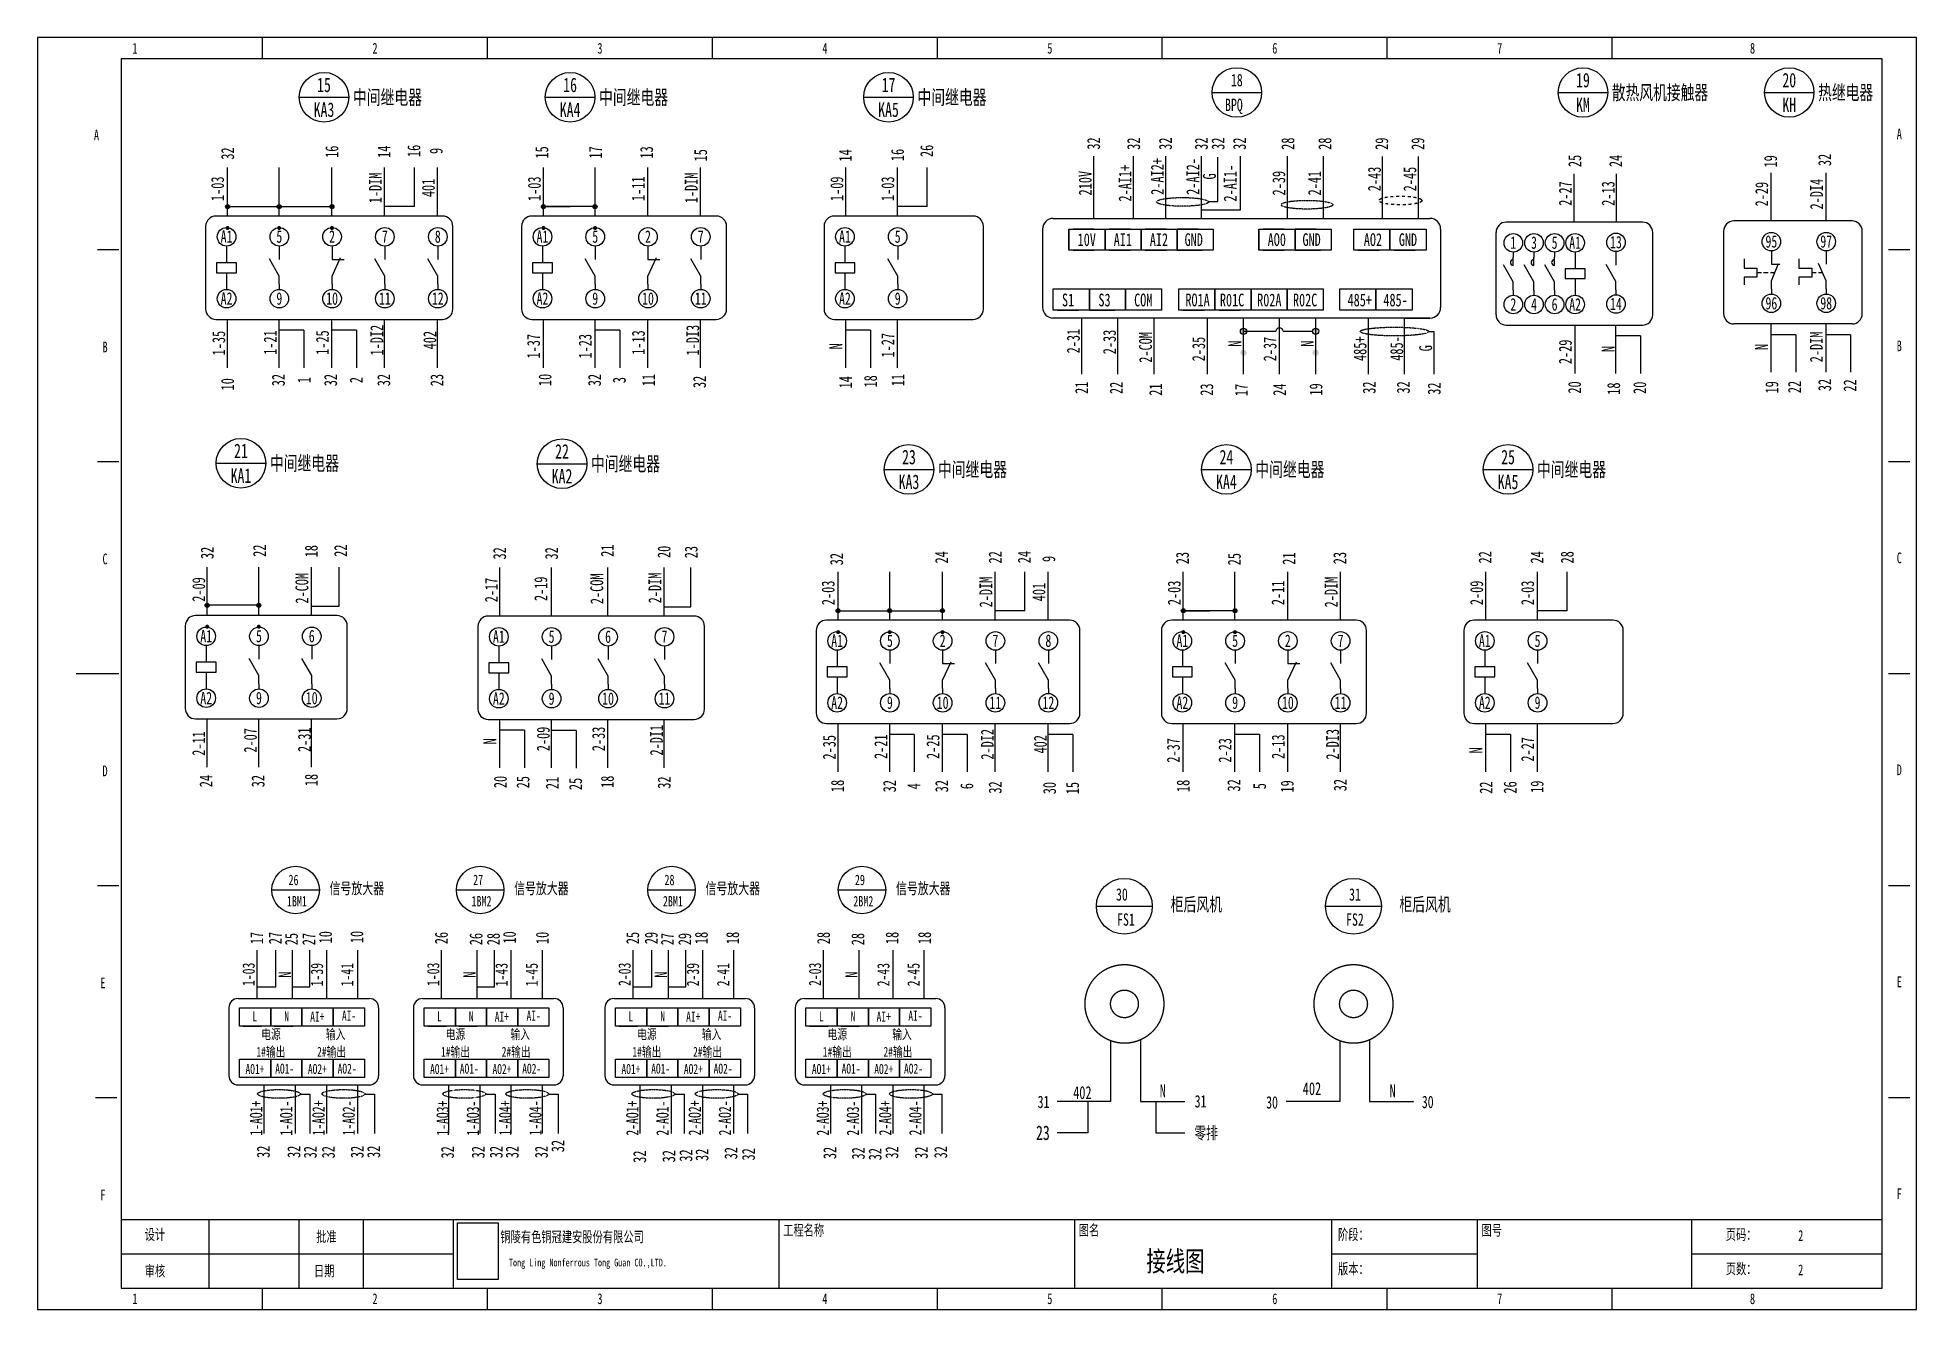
# Model space of a CAD drawing. Header units: millimetres. Extents: x 401220 to 2750366, y -101310 to 943175.
# Drawn here: x 1178257 to 1242890, y 442864 to 486641 of the extents above; entities that cross this region are included whole.
import ezdxf
from ezdxf.enums import TextEntityAlignment as Align

# ---------------------------------------------------------------- set-up
doc = ezdxf.new("R2010")
doc.units = ezdxf.units.MM
doc.linetypes.add('DASHDOT', pattern=[1, 0.5, -0.25, 0, -0.25])
doc.linetypes.add('常规', pattern=[20, 10, 0, 10])
doc.layers.add('E-LITE-EQPM', color=1, linetype='Continuous')
doc.styles.add('IDQSTYLE', font='NSimSun.ttf', dxfattribs={"width": 0.7})
picture_1 = doc.add_image_def('image1.png', size_in_pixel=(137, 191))

msp = doc.modelspace()

# ---------------------------------------------------------------- texts
at = {"style": 'IDQSTYLE', "width": 0.7}
for s, p in [('1', (1181610.2, 485977.5)), ('2', (1189864.4, 485977.5)), ('3', (1197602.7, 485977.5)), ('4', (1205341, 485977.5)), ('5', (1213079.3, 485977.5)), ('6', (1220817.6, 485977.5)), ('7', (1228555.9, 485977.5)), ('8', (1237252.3, 485977.5)), ('A', (1180283.7, 482992.8)), ('A', (1242300.6, 483029.6)), ('B', (1180578.5, 475696.7)), ('B', (1242300.6, 475733.5)), ('C', (1180578.5, 468400.6)), ('C', (1242300.6, 468437.4)), ('D', (1180578.5, 461104.5)), ('D', (1242300.6, 461141.3)), ('E', (1180504.8, 453808.3)), ('E', (1242300.6, 453845.2)), ('F', (1180504.8, 446512.2)), ('F', (1242300.6, 446549.1)), ('1', (1181610.2, 442937.9)), ('2', (1189864.4, 442937.9)), ('3', (1197602.7, 442937.9)), ('4', (1205341, 442937.9)), ('5', (1213079.3, 442937.9)), ('6', (1220817.6, 442937.9)), ('7', (1228555.9, 442937.9)), ('8', (1237252.3, 442937.9))]:
    msp.add_text(s, height=369.2, dxfattribs=at).set_placement(p, align=Align.BOTTOM_CENTER)
for s, height, p in [('19', 496.08, (1231419.1, 485175.8)), ('20', 496.08, (1238516.3, 485175.8)), ('15', 497.82, (1188110.1, 485012)), ('16', 497.82, (1196576, 485012)), ('17', 497.82, (1207529.3, 485012)), ('18', 426.23, (1219512.2, 485176.8)), ('KA3', 497.82, (1188110.1, 484158.6)), ('KA4', 497.82, (1196576, 484158.6)), ('KA5', 497.82, (1207529.3, 484158.6)), ('BPQ ', 426.23, (1219512.2, 484324.3)), ('KM', 496.08, (1231419.1, 484325.4)), ('KH', 496.08, (1238516.3, 484325.4)), ('21', 497.82, (1185253, 472415.8)), ('22', 497.82, (1196298.4, 472398)), ('23', 497.82, (1208233.4, 472202.4)), ('24', 497.82, (1219153.3, 472202.4)), ('25', 497.82, (1228842.2, 472202.4)), ('KA1', 497.82, (1185253, 471562.4)), ('KA2', 497.82, (1196298.4, 471544.6)), ('KA3', 497.82, (1208233.4, 471349)), ('KA4', 497.82, (1219153.3, 471349)), ('KA5', 497.82, (1228842.2, 471349)), ('26', 361.72, (1187061.2, 457648.7)), ('27', 361.72, (1193411.2, 457648.7)), ('28', 361.72, (1199995.1, 457648.7)), ('29', 361.72, (1206545.5, 457648.7)), ('1BM1', 361.72, (1187178.6, 456914.7)), ('1BM2', 361.72, (1193528.5, 456914.7)), ('2BM1', 361.72, (1200112.4, 456914.7)), ('2BM2', 361.72, (1206662.8, 456914.7)), ('30', 425.55, (1215558.2, 457147.6)), ('31', 425.55, (1223575.8, 457147.6)), ('FS1', 425.55, (1215696.2, 456284.2)), ('FS2', 425.55, (1223575.8, 456284.2)), ('402', 443.1, (1214199.1, 450328.3)), ('N', 443.1, (1216965.7, 450389.6)), ('402', 443.1, (1222097.1, 450465.5)), ('N', 443.1, (1224873.2, 450389.6)), ('31', 425.55, (1212863.3, 450009.2)), ('31', 425.55, (1218264.1, 450028.9)), ('30', 425.55, (1220723.6, 449992.3)), ('30', 425.55, (1226078.6, 450006.7)), ('零排', 425.55, (1218456.6, 448938.6)), ('23', 497.82, (1212840.2, 448945.1))]:
    msp.add_text(s, height=height, dxfattribs=at).set_placement(p, align=Align.MIDDLE_CENTER)
for s, height, p in [('中间继电器', 497.82, (1189105.8, 484585.3)), ('中间继电器', 497.82, (1197571.6, 484585.3)), ('中间继电器', 497.82, (1208524.9, 484585.3)), ('框架断路器配套', 0.142, (1218659.7, 484750.6)), ('散热风机接触器', 496.08, (1232411.3, 484750.6)), ('热继电器', 496.08, (1239508.5, 484750.6)), ('中间继电器', 497.82, (1186248.6, 471989.1)), ('中间继电器', 497.82, (1197294.1, 471971.3)), ('中间继电器', 497.82, (1209229, 471775.7)), ('中间继电器', 497.82, (1220149, 471775.7)), ('中间继电器', 497.82, (1229837.8, 471775.7))]:
    msp.add_text(s, height=height, dxfattribs=at).set_placement(p, align=Align.MIDDLE_LEFT)
for s, p in [('32', (1184794.8, 482648.3)), ('16', (1188380, 482711.3)), ('14', (1190175.9, 482708.2)), ('16', (1191200.1, 482739.6)), ('9', (1191968, 482739.6)), ('15', (1195603.6, 482687.7)), ('17', (1197449.5, 482687.7)), ('13', (1199205.6, 482687.7)), ('26', (1208842.7, 482739.6)), ('32', (1214583.9, 482993.6)), ('32', (1215960.5, 482987.5)), ('32', (1217054.5, 482987.5)), ('32', (1218290.4, 482987.5)), ('32', (1218865, 482987.5)), ('32', (1219602.2, 482987.5)), ('28', (1221266.5, 482987.5)), ('28', (1222539.9, 482987.5)), ('29', (1224495, 482987.5)), ('29', (1225738.3, 482987.5)), ('15', (1201064.2, 482588.2)), ('14', (1206045.7, 482583.2)), ('16', (1207836.9, 482600.5)), ('2-AI1+', (1215666.5, 481628.6)), ('2-AI2+', (1216778.1, 481860)), ('2-AI2-', (1217999.1, 481860)), ('2-AI1-', (1219279.6, 481628.6)), ('2-43', (1224243.6, 481773.2)), ('2-45', (1225464.3, 481769.5)), ('25', (1231136.3, 482393.9)), ('24', (1232544.2, 482393.9)), ('19', (1237872, 482379.2)), ('32', (1239733.7, 482428.8)), ('1-03', (1184448.2, 481436.8)), ('1-DIM', (1189876.2, 481465.3)), ('401', (1191698.7, 481465.4)), ('1-03', (1195344.8, 481436.8)), ('1-11', (1198915.4, 481436.8)), ('1-DIM', (1200743.5, 481465.3)), ('1-09', (1205749.6, 481436.8)), ('1-03', (1207502.3, 481436.8)), ('210V', (1214294.3, 481628.6)), ('G', (1218566.9, 481860)), ('2-39', (1220955.1, 481628.6)), ('2-41', (1222183, 481628.6)), ('2-27', (1230811.9, 481272.6)), ('2-13', (1232283.1, 481272.6)), ('2-29', (1237566.5, 481251.3)), ('2-DI4', (1239453.5, 481251.3)), ('1-35', (1184488.5, 476123.7)), ('1-21', (1186259.5, 476142.6)), ('1-25', (1188054.6, 476142.6)), ('1-DI2', (1189925.7, 476225.9)), ('402', (1191748.2, 476226)), ('1-37', (1195315.6, 476015.8)), ('1-23', (1197093.3, 476015.8)), ('1-13', (1198921.9, 476142.6)), ('1-DI3', (1200793, 476225.9)), ('1-27', (1207502.7, 476051.3)), ('2-31', (1213886.3, 476192.4)), ('2-33', (1215130.5, 476162.6)), ('2-COM', (1216370.4, 475976.9)), ('2-DIM', (1239446.5, 475992.1)), ('N', (1205720.4, 476015.8)), ('2-35', (1218196.9, 475919.3)), ('N', (1219445.2, 476103.4)), ('2-37', (1220651.4, 475919.3)), ('N', (1221935.7, 476103.4)), ('485+', (1223748.2, 475930.8)), ('485-', (1225008.7, 475938.3)), ('G', (1226008.8, 475945.9)), ('2-29', (1230811.9, 475823)), ('N', (1232283.1, 475921.2)), ('N', (1237559.4, 475992.1)), ('10', (1184789.8, 474707.7)), ('32', (1186538.6, 474851.4)), ('1', (1187424.6, 474851.4)), ('32', (1188335.6, 474851.4)), ('2', (1189215.3, 474851.4)), ('32', (1190164, 474851.4)), ('23', (1191992.3, 474851.4)), ('10', (1195712.5, 474856.6)), ('32', (1197414.9, 474851.4)), ('3', (1198266.4, 474851.4)), ('11', (1199274.4, 474851.4)), ('32', (1201027.8, 474787.8)), ('14', (1206052.4, 474778.5)), ('18', (1206910.2, 474807.9)), ('11', (1207850.7, 474851.4)), ('21', (1214168.6, 474587)), ('22', (1215362.8, 474581.6)), ('21', (1216719.8, 474522.8)), ('23', (1218475.6, 474522.8)), ('17', (1219666.9, 474511.1)), ('24', (1220979.4, 474522.8)), ('19', (1222233.3, 474530)), ('32', (1224063.9, 474591.8)), ('32', (1225237.8, 474598.8)), ('32', (1226299.3, 474556.7)), ('20', (1231128.4, 474597)), ('18', (1232475.1, 474557.9)), ('20', (1233371.5, 474586.2)), ('19', (1237916.2, 474603.5)), ('22', (1238692.9, 474612.9)), ('32', (1239733.7, 474681.1)), ('22', (1240603.1, 474665.2)), ('32', (1184089.8, 468903.3)), ('22', (1185890.9, 468979.7)), ('18', (1187671.4, 468962.8)), ('22', (1188680.2, 468979.7)), ('32', (1194150.1, 468886.9)), ('32', (1195934.6, 468886.9)), ('21', (1197856.2, 468979.7)), ('20', (1199806.5, 468938.2)), ('23', (1200738.9, 468929.7)), ('32', (1205742.2, 468688.3)), ('24', (1209351.1, 468751.4)), ('22', (1211195.8, 468751.4)), ('24', (1212199.1, 468758.6)), ('9', (1213041.1, 468696.6)), ('23', (1217639.3, 468725.5)), ('25', (1219423.8, 468686.9)), ('21', (1221304.3, 468707)), ('23', (1223052.4, 468725.5)), ('22', (1228050.7, 468751.4)), ('24', (1229834.6, 468751.4)), ('28', (1230875.2, 468751.4)), ('2-09', (1183799, 467643.8)), ('2-COM', (1187350, 467685.9)), ('2-17', (1193865.5, 467626)), ('2-19', (1195566.9, 467668.1)), ('2-COM', (1197494.4, 467668.1)), ('2-DIM', (1199493.1, 467696.6)), ('2-DIM', (1210879.4, 467555.4)), ('2-DIM', (1222755.1, 467555.4)), ('2-03', (1205451.5, 467526.9)), ('401', (1212702, 467555.5)), ('2-03', (1217356.4, 467526.9)), ('2-11', (1220927, 467526.9)), ('2-09', (1227761.2, 467526.9)), ('2-03', (1229513.9, 467526.9)), ('2-07', (1185577, 462451.8)), ('2-31', (1187434.9, 462473.6)), ('2-09', (1195651.7, 462499.8)), ('2-33', (1197553.8, 462500.1)), ('2-DI1', (1199545.7, 462457.2)), ('2-DI2', (1210928.9, 462316)), ('2-DI3', (1222804.6, 462316)), ('2-11', (1183799, 462342.5)), ('N', (1193814.1, 462418.4)), ('2-35', (1205491.8, 462213.7)), ('2-21', (1207262.8, 462232.6)), ('2-25', (1209057.9, 462232.6)), ('402', (1212751.5, 462316)), ('2-37', (1217327.2, 462105.8)), ('2-23', (1219104.9, 462105.8)), ('2-13', (1220933.5, 462232.6)), ('N', (1227732, 462105.8)), ('2-27', (1229514.3, 462141.3)), ('24', (1184050.1, 461049.5)), ('32', (1185840.2, 461048.3)), ('18', (1187671.4, 461085.7)), ('20', (1194175, 461019)), ('25', (1194953.8, 461011.6)), ('21', (1195959.1, 460983.2)), ('25', (1196761.6, 460950.2)), ('18', (1197858, 461025.1)), ('32', (1199810.1, 460998.9)), ('18', (1205772.8, 460882.7)), ('32', (1207565, 460874.6)), ('4', (1208399.9, 460874.6)), ('32', (1209358.8, 460874.6)), ('6', (1210220.1, 460874.6)), ('32', (1211195.6, 460829.8)), ('30', (1213065.5, 460808.5)), ('15', (1213858.4, 460808.5)), ('18', (1217662.5, 460883.3)), ('32', (1219406.6, 460901.3)), ('5', (1220294, 460874.6)), ('19', (1221243.4, 460866.4)), ('32', (1223064.5, 460912)), ('22', (1228084.7, 460823)), ('26', (1228912, 460832.6)), ('19', (1229839.1, 460855.2)), ('17', (1185795.8, 455646.9)), ('27', (1186431.3, 455646.9)), ('25', (1186988.3, 455611.3)), ('27', (1187585.3, 455611.3)), ('10', (1188158.1, 455675.9)), ('10', (1189238.8, 455684.1)), ('26', (1192145.7, 455646.9)), ('26', (1193338.2, 455611.3)), ('28', (1193935.2, 455611.3)), ('10', (1194490.2, 455667.9)), ('10', (1195620, 455651.5)), ('25', (1198729.6, 455646.9)), ('29', (1199365.1, 455646.9)), ('27', (1199922.1, 455611.3)), ('29', (1200519.1, 455611.3)), ('18', (1201089.9, 455651.5)), ('18', (1202168.1, 455651.5)), ('28', (1205291.7, 455646.9)), ('28', (1206472.6, 455611.3)), ('18', (1207651, 455651.5)), ('18', (1208768.7, 455651.5)), ('32', (1196152.3, 448486.3)), ('32', (1186021.7, 448290.2)), ('32', (1187072.8, 448290.2)), ('32', (1187635.7, 448275.3)), ('32', (1188258.3, 448275.3)), ('32', (1189249.6, 448285.2)), ('32', (1189817.5, 448290.2)), ('32', (1192356.8, 448271.3)), ('32', (1193411.9, 448276.3)), ('32', (1194032, 448281.3)), ('32', (1194582.1, 448281.3)), ('32', (1195587.2, 448281.3)), ('32', (1198968.2, 448121.5)), ('32', (1199972, 448137.5)), ('32', (1200558.3, 448161.6)), ('32', (1201112.4, 448185.7)), ('32', (1202108.3, 448241.9)), ('32', (1202710.6, 448201.7)), ('32', (1205508.6, 448249.6)), ('32', (1206488.3, 448233.6)), ('32', (1207066.6, 448209.5)), ('32', (1207644.8, 448265.7)), ('32', (1208656.7, 448257.7)), ('32', (1209323.3, 448273.7))]:
    msp.add_text(s, height=443.1, rotation=90, dxfattribs=at).set_placement(p, align=Align.MIDDLE_CENTER)
for s, height, p in [('A1', 426.7, (1184758.6, 479578.3)), ('A1', 426.7, (1184758.6, 479578.3)), ('5', 426.7, (1186573.3, 479578.3)), ('5', 426.7, (1186573.3, 479578.3)), ('2', 426.7, (1188388, 479578.3)), ('7', 426.7, (1190202.8, 479578.3)), ('7', 426.7, (1190202.8, 479578.3)), ('8', 426.7, (1192025.3, 479578.4)), ('A1', 426.7, (1195625.8, 479578.3)), ('A1', 426.7, (1195625.8, 479578.3)), ('5', 426.7, (1197440.6, 479578.3)), ('5', 426.7, (1197440.6, 479578.3)), ('2', 426.7, (1199255.3, 479578.3)), ('7', 426.7, (1201070, 479578.3)), ('7', 426.7, (1201070, 479578.3)), ('A1', 426.7, (1206030.6, 479578.3)), ('A1', 426.7, (1206030.6, 479578.3)), ('5', 426.7, (1207845.4, 479578.3)), ('5', 426.7, (1207845.4, 479578.3)), ('1', 425.2, (1229022.9, 479370.3)), ('3', 425.2, (1229734.1, 479370.3)), ('5', 425.2, (1230442.8, 479370.3)), ('A1', 425.21, (1231148.9, 479370.3)), ('13', 425.21, (1232553.5, 479386.3)), ('95', 425.21, (1237899.8, 479411.1)), ('97', 425.21, (1239786.9, 479411.1)), ('A2', 426.7, (1184758.6, 477445.5)), ('A2', 426.7, (1184758.6, 477445.5)), ('9', 426.7, (1186573.3, 477445.5)), ('9', 426.7, (1186573.3, 477445.5)), ('10', 426.7, (1188388, 477445.5)), ('10', 426.7, (1188388, 477445.5)), ('11', 426.7, (1190202.8, 477445.5)), ('11', 426.7, (1190202.8, 477445.5)), ('12', 426.7, (1192025.3, 477445.6)), ('A2', 426.7, (1195625.8, 477445.5)), ('A2', 426.7, (1195625.8, 477445.5)), ('9', 426.7, (1197440.6, 477445.5)), ('9', 426.7, (1197440.6, 477445.5)), ('10', 426.7, (1199255.3, 477445.5)), ('10', 426.7, (1199255.3, 477445.5)), ('11', 426.7, (1201070, 477445.5)), ('11', 426.7, (1201070, 477445.5)), ('A2', 426.7, (1206030.6, 477445.5)), ('A2', 426.7, (1206030.6, 477445.5)), ('9', 426.7, (1207845.4, 477445.5)), ('9', 426.7, (1207845.4, 477445.5)), ('2', 425.2, (1229022.9, 477245)), ('4', 425.2, (1229734.1, 477245)), ('6', 425.2, (1230442.8, 477245)), ('A2', 425.21, (1231148.9, 477245)), ('14', 425.21, (1232553.5, 477261)), ('96', 425.21, (1237899.8, 477285.8)), ('98', 425.21, (1239786.9, 477285.8)), ('A1', 426.7, (1184058.1, 465827.4)), ('A1', 426.7, (1184058.1, 465827.4)), ('5', 426.7, (1185872.8, 465827.4)), ('5', 426.7, (1185872.8, 465827.4)), ('6', 426.7, (1187687.6, 465827.4)), ('6', 426.7, (1187687.6, 465827.4)), ('A1', 426.7, (1194124.6, 465809.6)), ('A1', 426.7, (1194124.6, 465809.6)), ('5', 426.7, (1195939.4, 465809.6)), ('6', 426.7, (1197881.1, 465809.6)), ('6', 426.7, (1197881.1, 465809.6)), ('7', 426.7, (1199822.8, 465809.6)), ('7', 426.7, (1199822.8, 465809.6)), ('A1', 426.7, (1205761.8, 465668.3)), ('A1', 426.7, (1205761.8, 465668.3)), ('5', 426.7, (1207576.6, 465668.3)), ('5', 426.7, (1207576.6, 465668.3)), ('2', 426.7, (1209391.3, 465668.3)), ('7', 426.7, (1211206, 465668.3)), ('7', 426.7, (1211206, 465668.3)), ('8', 426.7, (1213028.5, 465668.4)), ('A1', 426.7, (1217637.4, 465668.3)), ('A1', 426.7, (1217637.4, 465668.3)), ('5', 426.7, (1219452.2, 465668.3)), ('5', 426.7, (1219452.2, 465668.3)), ('2', 426.7, (1221266.9, 465668.3)), ('7', 426.7, (1223081.6, 465668.3)), ('7', 426.7, (1223081.6, 465668.3)), ('A1', 426.7, (1228042.2, 465668.3)), ('A1', 426.7, (1228042.2, 465668.3)), ('5', 426.7, (1229857, 465668.3)), ('5', 426.7, (1229857, 465668.3)), ('A2', 426.7, (1184058.1, 463694.6)), ('A2', 426.7, (1184058.1, 463694.6)), ('9', 426.7, (1185872.8, 463694.6)), ('9', 426.7, (1185872.8, 463694.6)), ('10', 426.7, (1187687.6, 463694.6)), ('10', 426.7, (1187687.6, 463694.6)), ('A2', 426.7, (1194124.6, 463676.8)), ('A2', 426.7, (1194124.6, 463676.8)), ('9', 426.7, (1195939.4, 463676.8)), ('9', 426.7, (1195939.4, 463676.8)), ('10', 426.7, (1197881.1, 463676.8)), ('10', 426.7, (1197881.1, 463676.8)), ('11', 426.7, (1199822.8, 463676.8)), ('A2', 426.7, (1205761.8, 463535.6)), ('A2', 426.7, (1205761.8, 463535.6)), ('9', 426.7, (1207576.6, 463535.6)), ('9', 426.7, (1207576.6, 463535.6)), ('10', 426.7, (1209391.3, 463535.6)), ('10', 426.7, (1209391.3, 463535.6)), ('11', 426.7, (1211206, 463535.6)), ('11', 426.7, (1211206, 463535.6)), ('12', 426.7, (1213028.5, 463535.7)), ('A2', 426.7, (1217637.4, 463535.6)), ('A2', 426.7, (1217637.4, 463535.6)), ('9', 426.7, (1219452.2, 463535.6)), ('9', 426.7, (1219452.2, 463535.6)), ('10', 426.7, (1221266.9, 463535.6)), ('10', 426.7, (1221266.9, 463535.6)), ('11', 426.7, (1223081.6, 463535.6)), ('11', 426.7, (1223081.6, 463535.6)), ('A2', 426.7, (1228042.2, 463535.6)), ('A2', 426.7, (1228042.2, 463535.6)), ('9', 426.7, (1229857, 463535.6)), ('9', 426.7, (1229857, 463535.6)), ('2', 369.2, (1238910.5, 445222.5)), ('接线图', 697.84, (1217400.1, 444174.7)), ('2', 369.2, (1238910.5, 444043.4))]:
    msp.add_text(s, height=height, dxfattribs=at).set_placement(p, align=Align.CENTER)
for s, p in [('10V', (1214036.2, 479466.6)), ('AI1', (1215277.4, 479466.6)), ('AI2', (1216518.7, 479466.6)), ('GND', (1217715.4, 479466.6)), ('AO0', (1220573.6, 479466.6)), ('GND', (1221770.4, 479466.6)), ('AO2', (1223880.8, 479466.6)), ('GND', (1225084.6, 479466.6)), ('S1', (1213497.2, 477389.3)), ('S3', (1214751.2, 477389.3)), ('COM', (1215979.3, 477389.3)), ('RO1A', (1217743, 477389.3)), ('R01C', (1218930.1, 477389.3)), ('R02A', (1220211.1, 477389.3)), ('R02C', (1221443.8, 477389.3)), ('485+', (1223322.4, 477389.3)), ('485-', (1224555.1, 477389.3))]:
    msp.add_text(s, height=438.73, dxfattribs=at).set_placement(p)
at = {"ltscale": 0.8, "style": 'IDQSTYLE', "width": 0.7}
for s, height, p in [('信号放大器', 392.98, (1189238.6, 457359.1)), ('信号放大器', 392.98, (1195588.6, 457359.1)), ('信号放大器', 392.98, (1202172.4, 457359.1)), ('信号放大器', 392.98, (1208722.9, 457359.1)), ('柜后风机', 462.33, (1218119.8, 456806.9)), ('柜后风机', 462.33, (1225986.3, 456806.9))]:
    msp.add_text(s, height=height, dxfattribs=at).set_placement(p, align=Align.MIDDLE_CENTER)
at = {"style": 'IDQSTYLE', "width": 0.7}
for s, height, rotation, p in [('1-03', 421.66, 89.999998, (1185726, 454398.9)), ('N', 421.7, 89.999998, (1186977.5, 454387.3)), ('1-39', 421.66, 89.999998, (1188077.7, 454387.3)), ('1-41', 421.66, 89.999998, (1189114.9, 454387.3)), ('1-03', 421.66, 89.999998, (1192076, 454398.9)), ('N', 421.7, 89.999998, (1193327.5, 454387.3)), ('1-43', 421.66, 89.999998, (1194427.7, 454387.3)), ('1-45', 421.66, 89.999998, (1195464.8, 454387.3)), ('2-03', 421.66, 89.999998, (1198659.9, 454398.9)), ('N', 421.7, 89.999998, (1199911.3, 454387.3)), ('2-39', 421.66, 89.999998, (1201011.6, 454387.3)), ('2-41', 421.66, 89.999998, (1202048.7, 454387.3)), ('2-03', 421.66, 89.999998, (1205210.3, 454398.9)), ('N', 421.7, 89.999998, (1206461.8, 454387.3)), ('2-43', 421.66, 89.999998, (1207562, 454387.3)), ('2-45', 421.66, 89.999998, (1208599.2, 454387.3)), ('L', 341.5, 0.00471, (1185733, 452780.8)), ('N', 341.5, 0.00471, (1186824.8, 452780.8)), ('AI+', 341.55, 0.00471, (1187878.8, 452773.3)), ('AI-', 341.55, 0.00471, (1188971.8, 452803.6)), ('L', 341.5, 0.00471, (1192082.9, 452780.8)), ('N', 341.5, 0.00471, (1193174.7, 452780.8)), ('AI+', 341.55, 0.00471, (1194228.7, 452773.3)), ('AI-', 341.55, 0.00471, (1195321.8, 452803.6)), ('L', 341.5, 0.00471, (1198666.8, 452780.8)), ('N', 341.5, 0.00471, (1199758.6, 452780.8)), ('AI+', 341.55, 0.00471, (1200812.6, 452773.3)), ('AI-', 341.55, 0.00471, (1201905.6, 452803.6)), ('L', 341.5, 0.00471, (1205217.3, 452780.8)), ('N', 341.5, 0.00471, (1206309, 452780.8)), ('AI+', 341.55, 0.00471, (1207363, 452773.3)), ('AI-', 341.55, 0.00471, (1208456.1, 452803.6)), ('电源', 341.55, 0.00471, (1186284.5, 452165.5)), ('输入', 341.55, 0.00471, (1188510.2, 452165.5)), ('电源', 341.55, 0.00471, (1192634.5, 452165.5)), ('输入', 341.55, 0.00471, (1194860.1, 452165.5)), ('电源', 341.55, 0.00471, (1199218.4, 452165.5)), ('输入', 341.55, 0.00471, (1201444, 452165.5)), ('电源', 341.55, 0.00471, (1205768.8, 452165.5)), ('输入', 341.55, 0.00471, (1207994.5, 452165.5)), ('1#输出', 341.55, 0.00471, (1186284.5, 451562)), ('2#输出', 341.55, 0.00471, (1188369.8, 451562)), ('1#输出', 341.55, 0.00471, (1192634.5, 451562)), ('2#输出', 341.55, 0.00471, (1194719.8, 451562)), ('1#输出', 341.55, 0.00471, (1199218.4, 451562)), ('2#输出', 341.55, 0.00471, (1201303.6, 451562)), ('1#输出', 341.55, 0.00471, (1205768.8, 451562)), ('2#输出', 341.55, 0.00471, (1207854.1, 451562)), ('AO1+', 341.55, 0.00471, (1185734.5, 450967.5)), ('AO1-', 341.55, 0.00471, (1186757.3, 450979.6)), ('AO2+', 341.55, 0.00471, (1187881.8, 450967.5)), ('AO2-', 341.55, 0.00471, (1188904.7, 450979.6)), ('AO1+', 341.55, 0.00471, (1192084.4, 450967.5)), ('AO1-', 341.55, 0.00471, (1193107.2, 450979.6)), ('AO2+', 341.55, 0.00471, (1194231.8, 450967.5)), ('AO2-', 341.55, 0.00471, (1195254.6, 450979.6)), ('AO1+', 341.55, 0.00471, (1198668.3, 450967.5)), ('AO1-', 341.55, 0.00471, (1199691.1, 450979.6)), ('AO2+', 341.55, 0.00471, (1200815.6, 450967.5)), ('AO2-', 341.55, 0.00471, (1201838.5, 450979.6)), ('AO1+', 341.55, 0.00471, (1205218.7, 450967.5)), ('AO1-', 341.55, 0.00471, (1206241.6, 450979.6)), ('AO2+', 341.55, 0.00471, (1207366.1, 450967.5)), ('AO2-', 341.55, 0.00471, (1208388.9, 450979.6)), ('1-AO1+', 421.66, 89.999998, (1185984.8, 449448.5)), ('1-AO1-', 421.66, 89.999998, (1187022, 449448.5)), ('1-AO2+', 421.66, 89.999998, (1188132.2, 449453.8)), ('1-AO2-', 421.66, 89.999998, (1189169.3, 449453.8)), ('1-AO3+', 421.66, 89.999998, (1192405.7, 449448.5)), ('1-AO3-', 421.66, 89.999998, (1193442.9, 449448.5)), ('1-AO4+', 421.66, 89.999998, (1194553.1, 449453.8)), ('1-AO4-', 421.66, 89.999998, (1195590.2, 449453.8)), ('2-AO1+', 421.66, 89.999998, (1198927.3, 449448.5)), ('2-AO1-', 421.66, 89.999998, (1199964.5, 449448.5)), ('2-AO2+', 421.66, 89.999998, (1201074.7, 449453.8)), ('2-AO2-', 421.66, 89.999998, (1202111.8, 449453.8)), ('2-AO3+', 421.66, 89.999998, (1205477.8, 449448.5)), ('2-AO3-', 421.66, 89.999998, (1206514.9, 449448.5)), ('2-AO4+', 421.66, 89.999998, (1207625.1, 449453.8)), ('2-AO4-', 421.66, 89.999998, (1208662.3, 449453.8))]:
    msp.add_text(s, height=height, rotation=rotation, dxfattribs=at).set_placement(p, align=Align.CENTER)
for s, p in [('设计', (1181941.9, 445148.8)), ('批准', (1187837.7, 445075.1)), ('工程名称', (1203903.9, 445296.2)), ('图名', (1214074.2, 445296.2)), ('阶段：', (1222991.7, 445148.8)), ('图号', (1227929.5, 445296.2)), ('页码：', (1236331, 445148.8)), ('审核', (1181941.9, 443896)), ('日期', (1187764, 443896)), ('版本：', (1222991.7, 443969.7)), ('页数：', (1236331, 443969.7))]:
    msp.add_text(s, height=369.23, dxfattribs=at).set_placement(p, align=Align.BOTTOM_LEFT)
for s, height, p in [('铜陵有色铜冠建安股份有限公司', 369.227, (1194177.4, 445548.9)), ('Tong Ling Nonferrous Tong Guan CO.,LTD.', 265.844, (1194472.2, 444611.5))]:
    msp.add_text(s, height=height, dxfattribs=at).set_placement(p, align=Align.TOP_LEFT)

# ---------------------------------------------------------------- hatches: boundary and pattern name
h = msp.add_hatch(color=256)
h.dxf.hatch_style = 1
h.paths.add_polyline_path([(1184792.1, 480890.8, 0.4142136), (1184722.7, 480821.4), (1184792.1, 480821.4)])
h.paths.add_polyline_path([(1184792.1, 480821.4), (1184722.7, 480821.4, 0.4142136), (1184792.1, 480752)])
h.paths.add_polyline_path([(1184861.5, 480821.4, 0.4142136), (1184792.1, 480890.8), (1184792.1, 480752, 0.4142136)])
h = msp.add_hatch(color=256)
h.dxf.hatch_style = 1
h.paths.add_polyline_path([(1186567.4, 480890.8, 0.4142136), (1186498, 480821.4), (1186567.4, 480821.4)])
h.paths.add_polyline_path([(1186567.4, 480821.4), (1186498, 480821.4, 0.4142136), (1186567.4, 480752)])
h.paths.add_polyline_path([(1186636.8, 480821.4, 0.4142136), (1186567.4, 480890.8), (1186567.4, 480752, 0.4142136)])
h = msp.add_hatch(color=256)
h.dxf.hatch_style = 1
h.paths.add_polyline_path([(1188382.2, 480890.8, 0.4142136), (1188312.8, 480821.4), (1188382.2, 480821.4)])
h.paths.add_polyline_path([(1188382.2, 480821.4), (1188312.8, 480821.4, 0.4142136), (1188382.2, 480752)])
h.paths.add_polyline_path([(1188451.5, 480821.4, 0.4142136), (1188382.2, 480890.8), (1188382.2, 480752, 0.4142136)])
h = msp.add_hatch(color=256)
h.dxf.hatch_style = 1
h.paths.add_polyline_path([(1195659.3, 480890.8, 0.4142136), (1195590, 480821.4), (1195659.3, 480821.4)])
h.paths.add_polyline_path([(1195659.3, 480821.4), (1195590, 480821.4, 0.4142136), (1195659.3, 480752)])
h.paths.add_polyline_path([(1195728.7, 480821.4, 0.4142136), (1195659.3, 480890.8), (1195659.3, 480752, 0.4142136)])
h = msp.add_hatch(color=256)
h.dxf.hatch_style = 1
h.paths.add_polyline_path([(1197434.7, 480890.8, 0.4142136), (1197365.3, 480821.4), (1197434.7, 480821.4)])
h.paths.add_polyline_path([(1197434.7, 480821.4), (1197365.3, 480821.4, 0.4142136), (1197434.7, 480752)])
h.paths.add_polyline_path([(1197504.1, 480821.4, 0.4142136), (1197434.7, 480890.8), (1197434.7, 480752, 0.4142136)])
h = msp.add_hatch(color=256)
h.dxf.hatch_style = 1
h.paths.add_polyline_path([(1184792.1, 480155.7, 0.4142136), (1184722.7, 480086.3), (1184792.1, 480086.3)])
h.paths.add_polyline_path([(1184792.1, 480086.3), (1184722.7, 480086.3, 0.4142136), (1184792.1, 480017)])
h.paths.add_polyline_path([(1184861.5, 480086.3, 0.4142136), (1184792.1, 480155.7), (1184792.1, 480017, 0.4142136)])
h = msp.add_hatch(color=256)
h.dxf.hatch_style = 1
h.paths.add_polyline_path([(1186567.4, 480155.7, 0.4142136), (1186498, 480086.3), (1186567.4, 480086.3)])
h.paths.add_polyline_path([(1186567.4, 480086.3), (1186498, 480086.3, 0.4142136), (1186567.4, 480017)])
h.paths.add_polyline_path([(1186636.8, 480086.3, 0.4142136), (1186567.4, 480155.7), (1186567.4, 480017, 0.4142136)])
h = msp.add_hatch(color=256)
h.dxf.hatch_style = 1
h.paths.add_polyline_path([(1188382.2, 480155.7, 0.4142136), (1188312.8, 480086.3), (1188382.2, 480086.3)])
h.paths.add_polyline_path([(1188382.2, 480086.3), (1188312.8, 480086.3, 0.4142136), (1188382.2, 480017)])
h.paths.add_polyline_path([(1188451.5, 480086.3, 0.4142136), (1188382.2, 480155.7), (1188382.2, 480017, 0.4142136)])
h = msp.add_hatch(color=256)
h.dxf.hatch_style = 1
h.paths.add_polyline_path([(1195659.3, 480155.7, 0.4142136), (1195590, 480086.3), (1195659.3, 480086.3)])
h.paths.add_polyline_path([(1195659.3, 480086.3), (1195590, 480086.3, 0.4142136), (1195659.3, 480017)])
h.paths.add_polyline_path([(1195728.7, 480086.3, 0.4142136), (1195659.3, 480155.7), (1195659.3, 480017, 0.4142136)])
h = msp.add_hatch(color=256)
h.dxf.hatch_style = 1
h.paths.add_polyline_path([(1197434.7, 480155.7, 0.4142136), (1197365.3, 480086.3), (1197434.7, 480086.3)])
h.paths.add_polyline_path([(1197434.7, 480086.3), (1197365.3, 480086.3, 0.4142136), (1197434.7, 480017)])
h.paths.add_polyline_path([(1197504.1, 480086.3, 0.4142136), (1197434.7, 480155.7), (1197434.7, 480017, 0.4142136)])
h = msp.add_hatch(color=256)
h.dxf.hatch_style = 1
h.paths.add_polyline_path([(1219741.7, 476639.1, 0.4142136), (1219633.8, 476531.1, 0.4142136), (1219741.7, 476423.1)])
h.paths.add_polyline_path([(1219849.7, 476531.1), (1219741.7, 476531.1), (1219741.7, 476423.1, 0.4142136)])
h.paths.add_polyline_path([(1219741.7, 476639.1), (1219741.7, 476531.1), (1219849.7, 476531.1, 0.4142136)])
h.paths.add_polyline_path([(1222224.2, 476639.1, 0.4142136), (1222116.3, 476531.1, 0.4142136), (1222224.2, 476423.1)])
h.paths.add_polyline_path([(1222224.2, 476639.1), (1222224.2, 476423.1, 0.4142136), (1222332.2, 476531.1, 0.4142136)])
h = msp.add_hatch(color=256)
h.dxf.hatch_style = 1
h.paths.add_polyline_path([(1219741.7, 475904.1, 0.4142136), (1219633.8, 475796.1, 0.4142136), (1219741.7, 475688.1)])
h.paths.add_polyline_path([(1219849.7, 475796.1), (1219741.7, 475796.1), (1219741.7, 475688.1, 0.4142136)])
h.paths.add_polyline_path([(1219741.7, 475904.1), (1219741.7, 475796.1), (1219849.7, 475796.1, 0.4142136)])
h.paths.add_polyline_path([(1222224.2, 475904.1, 0.4142136), (1222116.3, 475796.1, 0.4142136), (1222224.2, 475688.1)])
h.paths.add_polyline_path([(1222224.2, 475904.1), (1222224.2, 475688.1, 0.4142136), (1222332.2, 475796.1, 0.4142136)])
h = msp.add_hatch(color=256)
h.dxf.hatch_style = 1
h.paths.add_polyline_path([(1184091.6, 467169.2, 0.4142136), (1184022.2, 467099.9), (1184091.6, 467099.9)])
h.paths.add_polyline_path([(1184091.6, 467099.9), (1184022.2, 467099.9, 0.4142136), (1184091.6, 467030.5)])
h.paths.add_polyline_path([(1184161, 467099.9, 0.4142136), (1184091.6, 467169.2), (1184091.6, 467030.5, 0.4142136)])
h = msp.add_hatch(color=256)
h.dxf.hatch_style = 1
h.paths.add_polyline_path([(1185866.9, 467169.2, 0.4142136), (1185797.6, 467099.9), (1185866.9, 467099.9)])
h.paths.add_polyline_path([(1185866.9, 467099.9), (1185797.6, 467099.9, 0.4142136), (1185866.9, 467030.5)])
h.paths.add_polyline_path([(1185936.3, 467099.9, 0.4142136), (1185866.9, 467169.2), (1185866.9, 467030.5, 0.4142136)])
h = msp.add_hatch(color=256)
h.dxf.hatch_style = 1
h.paths.add_polyline_path([(1205795.3, 466980.8, 0.4142136), (1205726, 466911.4), (1205795.3, 466911.4)])
h.paths.add_polyline_path([(1205795.3, 466911.4), (1205726, 466911.4, 0.4142136), (1205795.3, 466842)])
h.paths.add_polyline_path([(1205864.7, 466911.4, 0.4142136), (1205795.3, 466980.8), (1205795.3, 466842, 0.4142136)])
h = msp.add_hatch(color=256)
h.dxf.hatch_style = 1
h.paths.add_polyline_path([(1207570.7, 466980.8, 0.4142136), (1207501.3, 466911.4), (1207570.7, 466911.4)])
h.paths.add_polyline_path([(1207570.7, 466911.4), (1207501.3, 466911.4, 0.4142136), (1207570.7, 466842)])
h.paths.add_polyline_path([(1207640.1, 466911.4, 0.4142136), (1207570.7, 466980.8), (1207570.7, 466842, 0.4142136)])
h = msp.add_hatch(color=256)
h.dxf.hatch_style = 1
h.paths.add_polyline_path([(1209385.4, 466980.8, 0.4142136), (1209316, 466911.4), (1209385.4, 466911.4)])
h.paths.add_polyline_path([(1209385.4, 466911.4), (1209316, 466911.4, 0.4142136), (1209385.4, 466842)])
h.paths.add_polyline_path([(1209454.8, 466911.4, 0.4142136), (1209385.4, 466980.8), (1209385.4, 466842, 0.4142136)])
h = msp.add_hatch(color=256)
h.dxf.hatch_style = 1
h.paths.add_polyline_path([(1217671, 466980.8, 0.4142136), (1217601.6, 466911.4), (1217671, 466911.4)])
h.paths.add_polyline_path([(1217671, 466911.4), (1217601.6, 466911.4, 0.4142136), (1217671, 466842)])
h.paths.add_polyline_path([(1217740.3, 466911.4, 0.4142136), (1217671, 466980.8), (1217671, 466842, 0.4142136)])
h = msp.add_hatch(color=256)
h.dxf.hatch_style = 1
h.paths.add_polyline_path([(1219446.3, 466980.8, 0.4142136), (1219376.9, 466911.4), (1219446.3, 466911.4)])
h.paths.add_polyline_path([(1219446.3, 466911.4), (1219376.9, 466911.4, 0.4142136), (1219446.3, 466842)])
h.paths.add_polyline_path([(1219515.7, 466911.4, 0.4142136), (1219446.3, 466980.8), (1219446.3, 466842, 0.4142136)])
h = msp.add_hatch(color=256)
h.dxf.hatch_style = 1
h.paths.add_polyline_path([(1184091.6, 466434.2, 0.4142136), (1184022.2, 466364.8), (1184091.6, 466364.8)])
h.paths.add_polyline_path([(1184091.6, 466364.8), (1184022.2, 466364.8, 0.4142136), (1184091.6, 466295.5)])
h.paths.add_polyline_path([(1184161, 466364.8, 0.4142136), (1184091.6, 466434.2), (1184091.6, 466295.5, 0.4142136)])
h = msp.add_hatch(color=256)
h.dxf.hatch_style = 1
h.paths.add_polyline_path([(1185866.9, 466434.2, 0.4142136), (1185797.6, 466364.8), (1185866.9, 466364.8)])
h.paths.add_polyline_path([(1185866.9, 466364.8), (1185797.6, 466364.8, 0.4142136), (1185866.9, 466295.5)])
h.paths.add_polyline_path([(1185936.3, 466364.8, 0.4142136), (1185866.9, 466434.2), (1185866.9, 466295.5, 0.4142136)])
h = msp.add_hatch(color=256)
h.dxf.hatch_style = 1
h.paths.add_polyline_path([(1205795.3, 466245.8, 0.4142136), (1205726, 466176.4), (1205795.3, 466176.4)])
h.paths.add_polyline_path([(1205795.3, 466176.4), (1205726, 466176.4, 0.4142136), (1205795.3, 466107)])
h.paths.add_polyline_path([(1205864.7, 466176.4, 0.4142136), (1205795.3, 466245.8), (1205795.3, 466107, 0.4142136)])
h = msp.add_hatch(color=256)
h.dxf.hatch_style = 1
h.paths.add_polyline_path([(1207570.7, 466245.8, 0.4142136), (1207501.3, 466176.4), (1207570.7, 466176.4)])
h.paths.add_polyline_path([(1207570.7, 466176.4), (1207501.3, 466176.4, 0.4142136), (1207570.7, 466107)])
h.paths.add_polyline_path([(1207640.1, 466176.4, 0.4142136), (1207570.7, 466245.8), (1207570.7, 466107, 0.4142136)])
h = msp.add_hatch(color=256)
h.dxf.hatch_style = 1
h.paths.add_polyline_path([(1209385.4, 466245.8, 0.4142136), (1209316, 466176.4), (1209385.4, 466176.4)])
h.paths.add_polyline_path([(1209385.4, 466176.4), (1209316, 466176.4, 0.4142136), (1209385.4, 466107)])
h.paths.add_polyline_path([(1209454.8, 466176.4, 0.4142136), (1209385.4, 466245.8), (1209385.4, 466107, 0.4142136)])
h = msp.add_hatch(color=256)
h.dxf.hatch_style = 1
h.paths.add_polyline_path([(1217671, 466245.8, 0.4142136), (1217601.6, 466176.4), (1217671, 466176.4)])
h.paths.add_polyline_path([(1217671, 466176.4), (1217601.6, 466176.4, 0.4142136), (1217671, 466107)])
h.paths.add_polyline_path([(1217740.3, 466176.4, 0.4142136), (1217671, 466245.8), (1217671, 466107, 0.4142136)])
h = msp.add_hatch(color=256)
h.dxf.hatch_style = 1
h.paths.add_polyline_path([(1219446.3, 466245.8, 0.4142136), (1219376.9, 466176.4), (1219446.3, 466176.4)])
h.paths.add_polyline_path([(1219446.3, 466176.4), (1219376.9, 466176.4, 0.4142136), (1219446.3, 466107)])
h.paths.add_polyline_path([(1219515.7, 466176.4, 0.4142136), (1219446.3, 466245.8), (1219446.3, 466107, 0.4142136)])

# ---------------------------------------------------------------- linework, layer by layer
at = {"ltscale": 4}
for p, q in [((1185995.3, 485903.8), (1185995.3, 486640.8)), ((1193733.6, 485903.8), (1193733.6, 486640.8)), ((1201471.9, 485903.8), (1201471.9, 486640.8)), ((1209210.2, 485903.8), (1209210.2, 486640.8)), ((1216948.5, 485903.8), (1216948.5, 486640.8)), ((1224686.7, 485903.8), (1224686.7, 486640.8)), ((1232425, 485903.8), (1232425, 486640.8)), ((1180320.5, 479344.7), (1181057.5, 479344.7)), ((1241932.1, 479344.7), (1242669.1, 479344.7)), ((1180320.5, 472048.6), (1181057.5, 472048.6)), ((1241932.1, 472048.6), (1242669.1, 472048.6)), ((1179583.6, 464752.5), (1181057.5, 464752.5)), ((1241932.1, 464752.5), (1242669.1, 464752.5)), ((1180320.5, 457456.4), (1181057.5, 457456.4)), ((1241932.1, 457456.4), (1242669.1, 457456.4)), ((1180246.8, 450160.3), (1180983.8, 450160.3)), ((1241932.1, 450160.3), (1242669.1, 450160.3)), ((1181131.2, 445959.5), (1241711, 445959.5)), ((1184152.8, 445959.5), (1184152.8, 443601.2)), ((1187248.1, 445959.5), (1187248.1, 443601.2)), ((1189459.1, 445959.5), (1189459.1, 443601.2)), ((1192554.4, 445959.5), (1192554.4, 443601.2)), ((1203756.5, 445959.5), (1203756.5, 443601.2)), ((1213926.8, 445959.5), (1213926.8, 443601.2)), ((1222770.6, 445959.5), (1222770.6, 443601.2)), ((1227782.1, 445959.5), (1227782.1, 443601.2)), ((1235151.9, 445959.5), (1235151.9, 443601.2)), ((1181131.2, 444780.3), (1192554.4, 444780.3)), ((1222770.6, 444780.3), (1227782.1, 444780.3)), ((1235151.9, 444780.3), (1241711, 444780.3)), ((1185995.3, 442864.2), (1185995.3, 443601.2)), ((1193733.6, 442864.2), (1193733.6, 443601.2)), ((1201471.9, 442864.2), (1201471.9, 443601.2)), ((1209210.2, 442864.2), (1209210.2, 443601.2)), ((1216948.5, 442864.2), (1216948.5, 443601.2)), ((1224686.7, 442864.2), (1224686.7, 443601.2)), ((1232425, 442864.2), (1232425, 443601.2))]:
    msp.add_line(p, q, dxfattribs=at)
for p, q in [((1218659.7, 484750.6), (1220364.7, 484750.6)), ((1230568.7, 484750.6), (1232269.5, 484750.6)), ((1237665.9, 484750.6), (1239366.8, 484750.6)), ((1187256.7, 484585.3), (1188963.5, 484585.3)), ((1195722.6, 484585.3), (1197429.4, 484585.3)), ((1206675.9, 484585.3), (1208382.7, 484585.3)), ((1184792.1, 480498.1), (1184792.1, 482164.5)), ((1184792.1, 480498.1), (1184792.1, 482164.5)), ((1186567.4, 480498.1), (1186567.4, 482164.5)), ((1186567.4, 480498.1), (1186567.4, 482164.5)), ((1188382.2, 480498.1), (1188382.2, 482164.5)), ((1188382.2, 480498.1), (1188382.2, 482164.5)), ((1190196.9, 480498.1), (1190196.9, 482164.5)), ((1190196.9, 480498.1), (1190196.9, 482164.5)), ((1191221.3, 481085.7), (1191221.3, 482164.5)), ((1191221.3, 480821.4), (1191221.3, 482164.5)), ((1191221.3, 481085.7), (1191221.3, 482164.5)), ((1191221.3, 480821.4), (1191221.3, 482164.5)), ((1192019.4, 480498.2), (1192019.4, 482164.6)), ((1192019.4, 480498.2), (1192019.4, 482164.6)), ((1195659.3, 480498.1), (1195659.3, 482164.5)), ((1195659.3, 480498.1), (1195659.3, 482164.5)), ((1197434.7, 480498.1), (1197434.7, 482164.5)), ((1197434.7, 480498.1), (1197434.7, 482164.5)), ((1199249.4, 480498.1), (1199249.4, 482164.5)), ((1199249.4, 480498.1), (1199249.4, 482164.5)), ((1201064.1, 480498.1), (1201064.1, 482164.5)), ((1201064.1, 480498.1), (1201064.1, 482164.5)), ((1206064.1, 480498.1), (1206064.1, 482164.5)), ((1206064.1, 480498.1), (1206064.1, 482164.5)), ((1207839.5, 480498.1), (1207839.5, 482164.5)), ((1207839.5, 480498.1), (1207839.5, 482164.5)), ((1208863.9, 480821.4), (1208863.9, 482164.5)), ((1208863.9, 480821.4), (1208863.9, 482164.5)), ((1214588.3, 480631.1), (1214588.3, 482562.6)), ((1214588.3, 480417.2), (1214588.3, 482348.6)), ((1215960.5, 480631.1), (1215960.5, 482562.6)), ((1215960.5, 480417.2), (1215960.5, 482348.6)), ((1217072.1, 480631.1), (1217072.1, 482562.6)), ((1217072.1, 480417.2), (1217072.1, 482348.6)), ((1218294.6, 480631.1), (1218294.6, 482562.6)), ((1218294.6, 480417.2), (1218294.6, 482348.6)), ((1218863.9, 481003.2), (1218863.9, 482526.3)), ((1219635.1, 480708.9), (1219635.1, 482562.6)), ((1221256.7, 480631.1), (1221256.7, 482562.6)), ((1221256.7, 480417.2), (1221256.7, 482348.6)), ((1222498, 480631.1), (1222498, 482562.6)), ((1222498, 480417.2), (1222498, 482348.6)), ((1224522.3, 480617.1), (1224522.3, 482548.5)), ((1224522.3, 480417.2), (1224522.3, 482348.6)), ((1225763.5, 480617.1), (1225763.5, 482548.5)), ((1225763.5, 480417.2), (1225763.5, 482348.6)), ((1231111.8, 480286.9), (1231111.8, 481947.5)), ((1232576.8, 480286.9), (1232576.8, 481947.5)), ((1232576.8, 480286.9), (1232576.8, 481947.5)), ((1232576.8, 480286.9), (1232576.8, 481947.5)), ((1237893.9, 480327.7), (1237893.9, 481988.2)), ((1239781, 480327.7), (1239781, 481988.2)), ((1218529.8, 481003.2), (1218863.9, 481003.2)), ((1187804.1, 480498.1), (1184394.5, 480498.1)), ((1187804.1, 480498.1), (1184394.5, 480498.1)), ((1184792.1, 480821.4), (1188382.2, 480821.4)), ((1184792.1, 480821.4), (1188382.2, 480821.4)), ((1192186.1, 480498.1), (1187804.1, 480498.1)), ((1192186.1, 480498.1), (1187804.1, 480498.1)), ((1191221.3, 480821.4), (1190196.9, 480821.4)), ((1198326.8, 480498.1), (1195261.8, 480498.1)), ((1198326.8, 480498.1), (1195261.8, 480498.1)), ((1201605.4, 480498.1), (1195300.4, 480498.1)), ((1201605.4, 480498.1), (1195300.4, 480498.1)), ((1195659.3, 480821.4), (1196573.4, 480821.4)), ((1195659.3, 480821.4), (1196573.4, 480821.4)), ((1197434.7, 480821.4), (1195659.3, 480821.4)), ((1208731.6, 480498.1), (1205666.6, 480498.1)), ((1208731.6, 480498.1), (1205666.6, 480498.1)), ((1210437.4, 480498.1), (1205705.2, 480498.1)), ((1210437.4, 480498.1), (1205705.2, 480498.1)), ((1208863.9, 480821.4), (1207839.5, 480821.4)), ((1213196.4, 480417.2), (1226156.5, 480417.2)), ((1218294.6, 480708.9), (1219504.2, 480708.9)), ((1219504.2, 480708.9), (1219635.1, 480708.9)), ((1233464.8, 480286.9), (1228781.8, 480286.9)), ((1233464.8, 480286.9), (1228937.9, 480286.9)), ((1240674.8, 480327.7), (1236612.6, 480327.7)), ((1184038.9, 480142.6), (1184038.9, 477297.9)), ((1184038.9, 480142.6), (1184038.9, 477297.9)), ((1192541.7, 477297.9), (1192541.7, 480142.6)), ((1192541.7, 477297.9), (1192541.7, 480142.6)), ((1194906.2, 480142.6), (1194906.2, 477297.9)), ((1194906.2, 480142.6), (1194906.2, 477297.9)), ((1201961, 477297.9), (1201961, 480142.6)), ((1201961, 477297.9), (1201961, 480142.6)), ((1205311, 480142.6), (1205311, 477297.9)), ((1205311, 480142.6), (1205311, 477297.9)), ((1210793, 477297.9), (1210793, 480142.6)), ((1210793, 477297.9), (1210793, 480142.6)), ((1213736.3, 480051.6), (1213736.3, 479320.4)), ((1214607.7, 480051.6), (1213876.5, 480051.6)), ((1214977.5, 480051.6), (1214977.5, 479320.4)), ((1214977.5, 480051.6), (1214977.5, 479320.4)), ((1214977.5, 479320.4), (1214977.5, 480051.6)), ((1215848.9, 480051.6), (1215117.7, 480051.6)), ((1216218.8, 480051.6), (1216218.8, 479320.4)), ((1216218.8, 480051.6), (1216218.8, 479320.4)), ((1216218.8, 479320.4), (1216218.8, 480051.6)), ((1217090.2, 480051.6), (1216359, 480051.6)), ((1218191.2, 480051.6), (1217460, 480051.6)), ((1217460, 480051.6), (1217460, 479320.4)), ((1217460, 479320.4), (1217460, 480051.6)), ((1220273.7, 480051.6), (1220273.7, 479320.4)), ((1221145.1, 480051.6), (1220413.9, 480051.6)), ((1222246.2, 480051.6), (1221515, 480051.6)), ((1221515, 480051.6), (1221515, 479320.4)), ((1221515, 479320.4), (1221515, 480051.6)), ((1228427.4, 479932.6), (1228427.4, 477097.9)), ((1233819.2, 477097.9), (1233819.2, 479932.6)), ((1236258.2, 479973.3), (1236258.2, 477138.6)), ((1241029.1, 477138.6), (1241029.1, 479973.3)), ((1184758.6, 479463.7), (1184758.6, 479286.7)), ((1184758.6, 479463.7), (1184758.6, 479286.7)), ((1184758.6, 479286.7), (1184758.6, 478888.4)), ((1184758.6, 479286.7), (1184758.6, 478888.4)), ((1186573.3, 478433.3), (1186232, 479024.5)), ((1186573.3, 478433.3), (1186232, 479024.5)), ((1186573.3, 479463.7), (1186573.3, 479286.7)), ((1186573.3, 479463.7), (1186573.3, 479286.7)), ((1186573.3, 479286.7), (1186573.3, 479002.2)), ((1186573.3, 479286.7), (1186573.3, 479002.2)), ((1188388, 479463.7), (1188388, 479286.7)), ((1188388, 479463.7), (1188388, 479286.7)), ((1188388, 479286.7), (1188388, 479002.2)), ((1188388, 479286.7), (1188388, 479002.2)), ((1188388, 478433.3), (1188680.7, 479066.8)), ((1188388, 478433.3), (1188680.7, 479066.8)), ((1188388, 479002.2), (1188800.4, 479002.2)), ((1190202.8, 478433.3), (1189861.4, 479024.5)), ((1190202.8, 478433.3), (1189861.4, 479024.5)), ((1190202.8, 479463.7), (1190202.8, 479286.7)), ((1190202.8, 479463.7), (1190202.8, 479286.7)), ((1190202.8, 479286.7), (1190202.8, 479002.2)), ((1190202.8, 479286.7), (1190202.8, 479002.2)), ((1192025.3, 478433.4), (1191683.9, 479024.6)), ((1192025.3, 478433.4), (1191683.9, 479024.6)), ((1192025.3, 479463.8), (1192025.3, 479286.8)), ((1192025.3, 479463.8), (1192025.3, 479286.8)), ((1192025.3, 479286.8), (1192025.3, 479002.3)), ((1192025.3, 479286.8), (1192025.3, 479002.3)), ((1195625.8, 479463.7), (1195625.8, 479286.7)), ((1195625.8, 479463.7), (1195625.8, 479286.7)), ((1195625.8, 479286.7), (1195625.8, 478888.4)), ((1195625.8, 479286.7), (1195625.8, 478888.4)), ((1197440.6, 478433.3), (1197099.2, 479024.5)), ((1197440.6, 478433.3), (1197099.2, 479024.5)), ((1197440.6, 479463.7), (1197440.6, 479286.7)), ((1197440.6, 479463.7), (1197440.6, 479286.7)), ((1197440.6, 479286.7), (1197440.6, 479002.2)), ((1197440.6, 479286.7), (1197440.6, 479002.2)), ((1199255.3, 479463.7), (1199255.3, 479286.7)), ((1199255.3, 479463.7), (1199255.3, 479286.7)), ((1199255.3, 479286.7), (1199255.3, 479002.2)), ((1199255.3, 479286.7), (1199255.3, 479002.2)), ((1199255.3, 478433.3), (1199548, 479066.8)), ((1199255.3, 478433.3), (1199548, 479066.8)), ((1199255.3, 479002.2), (1199667.6, 479002.2)), ((1201070, 478433.3), (1200728.7, 479024.5)), ((1201070, 478433.3), (1200728.7, 479024.5)), ((1201070, 479463.7), (1201070, 479286.7)), ((1201070, 479463.7), (1201070, 479286.7)), ((1201070, 479286.7), (1201070, 479002.2)), ((1201070, 479286.7), (1201070, 479002.2)), ((1206030.6, 479463.7), (1206030.6, 479286.7)), ((1206030.6, 479463.7), (1206030.6, 479286.7)), ((1206030.6, 479286.7), (1206030.6, 478888.4)), ((1206030.6, 479286.7), (1206030.6, 478888.4)), ((1207845.4, 478433.3), (1207504, 479024.5)), ((1207845.4, 478433.3), (1207504, 479024.5)), ((1207845.4, 479463.7), (1207845.4, 479286.7)), ((1207845.4, 479463.7), (1207845.4, 479286.7)), ((1207845.4, 479286.7), (1207845.4, 479002.2)), ((1207845.4, 479286.7), (1207845.4, 479002.2)), ((1213876.5, 479320.4), (1214607.7, 479320.4)), ((1215117.7, 479320.4), (1215848.9, 479320.4)), ((1216359, 479320.4), (1217090.2, 479320.4)), ((1217460, 479320.4), (1218191.2, 479320.4)), ((1217600.2, 479320.4), (1218331.4, 479320.4)), ((1220413.9, 479320.4), (1221145.1, 479320.4)), ((1221515, 479320.4), (1222246.2, 479320.4)), ((1221655.2, 479320.4), (1222386.4, 479320.4)), ((1223679.5, 479320.4), (1224410.7, 479320.4)), ((1224920.7, 479320.4), (1225651.9, 479320.4)), ((1229022.9, 479256.1), (1229022.9, 479079.7)), ((1229022.9, 478796.2), (1229022.9, 479079.7)), ((1229734.1, 479256.1), (1229734.1, 479079.7)), ((1229734.1, 478796.2), (1229734.1, 479079.7)), ((1230442.8, 479256.1), (1230442.8, 479079.7)), ((1230442.8, 478796.2), (1230442.8, 479079.7)), ((1231148.9, 479256.1), (1231148.9, 479079.7)), ((1231148.9, 479079.7), (1231148.9, 478682.9)), ((1232553.5, 479272), (1232553.5, 479095.7)), ((1232553.5, 479095.7), (1232553.5, 478812.2)), ((1236961.1, 479026.8), (1236961.1, 478706.1)), ((1237899.8, 479296.8), (1237899.8, 479120.5)), ((1237899.8, 479120.5), (1237899.8, 478837)), ((1238848.1, 479026.8), (1238848.1, 478706.1)), ((1239786.9, 479296.8), (1239786.9, 479120.5)), ((1239786.9, 479120.5), (1239786.9, 478837)), ((1184417.2, 478888.4), (1184417.2, 478547.1)), ((1185099.9, 478888.4), (1184417.2, 478888.4)), ((1184417.2, 478888.4), (1184417.2, 478547.1)), ((1185099.9, 478888.4), (1184417.2, 478888.4)), ((1184417.2, 478547.1), (1185099.9, 478547.1)), ((1184417.2, 478547.1), (1185099.9, 478547.1)), ((1184758.6, 478547.1), (1184758.6, 478148.8)), ((1184758.6, 478547.1), (1184758.6, 478148.8)), ((1185099.9, 478547.1), (1185099.9, 478888.4)), ((1185099.9, 478547.1), (1185099.9, 478888.4)), ((1186573.3, 478148.8), (1186573.3, 478433.3)), ((1186573.3, 478148.8), (1186573.3, 478433.3)), ((1188388, 478148.8), (1188388, 478433.3)), ((1188388, 478148.8), (1188388, 478433.3)), ((1190202.8, 478148.8), (1190202.8, 478433.3)), ((1190202.8, 478148.8), (1190202.8, 478433.3)), ((1192025.3, 478148.9), (1192025.3, 478433.4)), ((1192025.3, 478148.9), (1192025.3, 478433.4)), ((1195284.5, 478888.4), (1195284.5, 478547.1)), ((1195967.2, 478888.4), (1195284.5, 478888.4)), ((1195284.5, 478888.4), (1195284.5, 478547.1)), ((1195967.2, 478888.4), (1195284.5, 478888.4)), ((1195284.5, 478547.1), (1195967.2, 478547.1)), ((1195284.5, 478547.1), (1195967.2, 478547.1)), ((1195625.8, 478547.1), (1195625.8, 478148.8)), ((1195625.8, 478547.1), (1195625.8, 478148.8)), ((1195967.2, 478547.1), (1195967.2, 478888.4)), ((1195967.2, 478547.1), (1195967.2, 478888.4)), ((1197440.6, 478148.8), (1197440.6, 478433.3)), ((1197440.6, 478148.8), (1197440.6, 478433.3)), ((1199255.3, 478148.8), (1199255.3, 478433.3)), ((1199255.3, 478148.8), (1199255.3, 478433.3)), ((1201070, 478148.8), (1201070, 478433.3)), ((1201070, 478148.8), (1201070, 478433.3)), ((1205689.3, 478888.4), (1205689.3, 478547.1)), ((1206372, 478888.4), (1205689.3, 478888.4)), ((1205689.3, 478888.4), (1205689.3, 478547.1)), ((1206372, 478888.4), (1205689.3, 478888.4)), ((1205689.3, 478547.1), (1206372, 478547.1)), ((1205689.3, 478547.1), (1206372, 478547.1)), ((1206030.6, 478547.1), (1206030.6, 478148.8)), ((1206030.6, 478547.1), (1206030.6, 478148.8)), ((1206372, 478547.1), (1206372, 478888.4)), ((1206372, 478547.1), (1206372, 478888.4)), ((1207845.4, 478148.8), (1207845.4, 478433.3)), ((1207845.4, 478148.8), (1207845.4, 478433.3)), ((1229022.9, 478229.3), (1228682.7, 478818.5)), ((1229734.1, 478229.3), (1229393.9, 478818.5)), ((1230442.8, 478229.3), (1230102.6, 478818.5)), ((1230808.8, 478682.9), (1230808.8, 478342.7)), ((1231489.1, 478682.9), (1230808.8, 478682.9)), ((1230808.8, 478342.7), (1231489.1, 478342.7)), ((1231148.9, 478342.7), (1231148.9, 477945.8)), ((1231489.1, 478342.7), (1231489.1, 478682.9)), ((1232553.5, 478245.3), (1232213.4, 478834.4)), ((1236961.1, 478706.1), (1237404.4, 478706.1)), ((1237404.4, 478391.3), (1236961.1, 478391.3)), ((1236961.1, 478391.3), (1236961.1, 478134.8)), ((1237404.4, 478706.1), (1237404.4, 478391.3)), ((1237404.4, 478548.7), (1237556.7, 478548.7)), ((1237634.9, 478548.7), (1237787.2, 478548.7)), ((1237865.4, 478548.7), (1238017.6, 478548.7)), ((1237899.8, 478270.1), (1238148.9, 478859.2)), ((1237899.8, 478837), (1238187.4, 478837)), ((1238848.1, 478706.1), (1239291.5, 478706.1)), ((1239291.5, 478391.3), (1238848.1, 478391.3)), ((1238848.1, 478391.3), (1238848.1, 478134.8)), ((1239291.5, 478706.1), (1239291.5, 478391.3)), ((1239291.5, 478548.7), (1239443.7, 478548.7)), ((1239786.9, 478270.1), (1239517.7, 478859.2)), ((1239522, 478548.7), (1239674.2, 478548.7)), ((1184758.6, 478148.8), (1184758.6, 477974.8)), ((1184758.6, 478148.8), (1184758.6, 477974.8)), ((1186573.3, 478148.8), (1186573.3, 477974.8)), ((1186573.3, 478148.8), (1186573.3, 477974.8)), ((1188388, 478148.8), (1188388, 477974.8)), ((1188388, 478148.8), (1188388, 477974.8)), ((1190202.8, 478148.8), (1190202.8, 477974.8)), ((1190202.8, 478148.8), (1190202.8, 477974.8)), ((1192025.3, 478148.9), (1192025.3, 477974.9)), ((1192025.3, 478148.9), (1192025.3, 477974.9)), ((1195625.8, 478148.8), (1195625.8, 477974.8)), ((1195625.8, 478148.8), (1195625.8, 477974.8)), ((1197440.6, 478148.8), (1197440.6, 477974.8)), ((1197440.6, 478148.8), (1197440.6, 477974.8)), ((1199255.3, 478148.8), (1199255.3, 477974.8)), ((1199255.3, 478148.8), (1199255.3, 477974.8)), ((1201070, 478148.8), (1201070, 477974.8)), ((1201070, 478148.8), (1201070, 477974.8)), ((1206030.6, 478148.8), (1206030.6, 477974.8)), ((1206030.6, 478148.8), (1206030.6, 477974.8)), ((1207845.4, 478148.8), (1207845.4, 477974.8)), ((1207845.4, 478148.8), (1207845.4, 477974.8)), ((1214438.6, 477991), (1214438.6, 477259.8)), ((1214438.6, 477259.8), (1214438.6, 477991)), ((1229022.9, 477945.8), (1229022.9, 478229.3)), ((1229022.9, 477945.8), (1229022.9, 477772.4)), ((1229734.1, 477945.8), (1229734.1, 478229.3)), ((1229734.1, 477945.8), (1229734.1, 477772.4)), ((1230442.8, 477945.8), (1230442.8, 478229.3)), ((1230442.8, 477945.8), (1230442.8, 477772.4)), ((1231148.9, 477945.8), (1231148.9, 477772.4)), ((1232553.5, 477961.8), (1232553.5, 478245.3)), ((1232553.5, 477961.8), (1232553.5, 477788.3)), ((1237899.8, 477986.6), (1237899.8, 478270.1)), ((1237899.8, 477986.6), (1237899.8, 477813.1)), ((1239786.9, 477986.6), (1239786.9, 478270.1)), ((1239786.9, 477986.6), (1239786.9, 477813.1)), ((1213337.5, 477259.8), (1214068.7, 477259.8)), ((1214438.6, 477259.8), (1215169.8, 477259.8)), ((1214578.8, 477259.8), (1215310, 477259.8)), ((1217657.7, 477259.8), (1218388.9, 477259.8)), ((1218898.9, 477259.8), (1219630.2, 477259.8)), ((1184394.5, 476942.3), (1188080.5, 476942.3)), ((1184394.5, 476942.3), (1188080.5, 476942.3)), ((1184792.1, 475275.9), (1184792.1, 476942.3)), ((1184792.1, 475275.9), (1184792.1, 476942.3)), ((1186567.4, 475275.9), (1186567.4, 476942.3)), ((1186567.4, 475275.9), (1186567.4, 476942.3)), ((1187414.5, 476565.9), (1186567.4, 476565.9)), ((1187414.5, 476565.9), (1186567.4, 476565.9)), ((1187414.5, 476565.9), (1187414.5, 475275.9)), ((1187414.5, 476565.9), (1187414.5, 475275.9)), ((1188080.5, 476942.3), (1192186.1, 476942.3)), ((1188080.5, 476942.3), (1192186.1, 476942.3)), ((1188382.2, 475275.9), (1188382.2, 476942.3)), ((1188382.2, 475275.9), (1188382.2, 476942.3)), ((1189229.2, 476565.9), (1188382.2, 476565.9)), ((1189229.2, 476565.9), (1188382.2, 476565.9)), ((1189229.2, 476565.9), (1189229.2, 475275.9)), ((1189229.2, 476565.9), (1189229.2, 475275.9)), ((1190196.9, 475275.9), (1190196.9, 476942.3)), ((1190196.9, 475275.9), (1190196.9, 476942.3)), ((1192019.4, 475276), (1192019.4, 476942.4)), ((1192019.4, 475276), (1192019.4, 476942.4)), ((1195261.8, 476942.3), (1198326.8, 476942.3)), ((1195261.8, 476942.3), (1198326.8, 476942.3)), ((1195300.4, 476942.3), (1201605.4, 476942.3)), ((1195300.4, 476942.3), (1201605.4, 476942.3)), ((1195659.3, 475275.9), (1195659.3, 476942.3)), ((1195659.3, 475275.9), (1195659.3, 476942.3)), ((1197434.7, 475275.9), (1197434.7, 476942.3)), ((1197434.7, 475275.9), (1197434.7, 476942.3)), ((1198281.7, 476565.9), (1197434.7, 476565.9)), ((1198281.7, 476565.9), (1197434.7, 476565.9)), ((1198281.7, 476565.9), (1198281.7, 475275.9)), ((1198281.7, 476565.9), (1198281.7, 475275.9)), ((1199249.4, 475275.9), (1199249.4, 476942.3)), ((1199249.4, 475275.9), (1199249.4, 476942.3)), ((1201064.1, 475275.9), (1201064.1, 476942.3)), ((1201064.1, 475275.9), (1201064.1, 476942.3)), ((1205666.6, 476942.3), (1208731.6, 476942.3)), ((1205666.6, 476942.3), (1208731.6, 476942.3)), ((1205705.2, 476942.3), (1210437.4, 476942.3)), ((1205705.2, 476942.3), (1210437.4, 476942.3)), ((1206064.1, 475275.9), (1206064.1, 476942.3)), ((1206064.1, 475275.9), (1206064.1, 476942.3)), ((1206911.2, 476565.9), (1206064.1, 476565.9)), ((1206911.2, 476565.9), (1206064.1, 476565.9)), ((1206911.2, 476565.9), (1206911.2, 475275.9)), ((1206911.2, 476565.9), (1206911.2, 475275.9)), ((1206911.2, 476565.9), (1206911.2, 475275.9)), ((1206911.2, 476565.9), (1206911.2, 475275.9)), ((1207839.5, 475275.9), (1207839.5, 476942.3)), ((1207839.5, 475275.9), (1207839.5, 476942.3)), ((1214180.3, 475052.2), (1214180.3, 476983.6)), ((1215421.6, 475052.2), (1215421.6, 476983.6)), ((1216662.8, 475052.2), (1216662.8, 476983.6)), ((1218500.5, 475052.2), (1218500.5, 476983.6)), ((1219741.7, 475052.2), (1219741.7, 476983.6)), ((1219741.7, 476531.1), (1220856.7, 476531.1)), ((1220983, 475052.2), (1220983, 476983.6)), ((1221108, 476531.1), (1222116.3, 476531.1)), ((1222224.2, 475052.2), (1222224.2, 476983.6)), ((1224040.5, 475052.2), (1224040.5, 476983.6)), ((1225277.3, 476983.6), (1226156.5, 476983.6)), ((1225281.8, 475052.2), (1225281.8, 476983.6)), ((1226113.6, 476520.9), (1226289.5, 476520.9)), ((1226289.5, 476520.9), (1226289.5, 475052.2)), ((1228781.8, 476743.5), (1233464.8, 476743.5)), ((1231146.2, 475083), (1231146.2, 476743.5)), ((1232553.5, 475083), (1232553.5, 476743.5)), ((1232553.5, 475083), (1232553.5, 476743.5)), ((1233400.6, 476372.9), (1232553.5, 476372.9)), ((1233400.6, 476372.9), (1232553.5, 476372.9)), ((1233400.6, 476372.9), (1233400.6, 475083)), ((1233400.6, 476372.9), (1233400.6, 475083)), ((1233400.6, 476372.9), (1233400.6, 475083)), ((1233400.6, 476372.9), (1233400.6, 475083)), ((1240674.8, 476784.3), (1236612.6, 476784.3)), ((1237893.9, 475123.7), (1237893.9, 476784.3)), ((1238741, 476413.7), (1237893.9, 476413.7)), ((1238741, 476413.7), (1237893.9, 476413.7)), ((1238741, 476413.7), (1238741, 475123.7)), ((1238741, 476413.7), (1238741, 475123.7)), ((1238741, 476413.7), (1238741, 475123.7)), ((1238741, 476413.7), (1238741, 475123.7)), ((1239781, 475123.7), (1239781, 476784.3)), ((1240628, 476413.7), (1239781, 476413.7)), ((1240628, 476413.7), (1239781, 476413.7)), ((1240628, 476413.7), (1240628, 475123.7)), ((1240628, 476413.7), (1240628, 475123.7)), ((1240628, 476413.7), (1240628, 475123.7)), ((1240628, 476413.7), (1240628, 475123.7)), ((1184399.6, 471989.1), (1186106.4, 471989.1)), ((1195445, 471971.3), (1197151.8, 471971.3)), ((1207380, 471775.7), (1209086.8, 471775.7)), ((1218299.9, 471775.7), (1220006.7, 471775.7)), ((1227988.8, 471775.7), (1229695.6, 471775.7)), ((1184091.6, 466747.2), (1184091.6, 468413.6)), ((1184091.6, 466747.2), (1184091.6, 468413.6)), ((1185866.9, 466747.2), (1185866.9, 468413.6)), ((1185866.9, 466747.2), (1185866.9, 468413.6)), ((1187681.7, 466747.2), (1187681.7, 468413.6)), ((1187681.7, 466747.2), (1187681.7, 468413.6)), ((1188633.1, 467334.8), (1188633.1, 468413.6)), ((1188633.1, 467070.4), (1188633.1, 468413.6)), ((1188633.1, 467334.8), (1188633.1, 468413.6)), ((1188633.1, 467070.4), (1188633.1, 468413.6)), ((1194158.1, 466729.4), (1194158.1, 468395.8)), ((1194158.1, 466729.4), (1194158.1, 468395.8)), ((1195933.5, 466729.4), (1195933.5, 468395.8)), ((1195933.5, 466729.4), (1195933.5, 468395.8)), ((1197875.2, 466729.4), (1197875.2, 468395.8)), ((1197875.2, 466729.4), (1197875.2, 468395.8)), ((1199816.9, 466729.4), (1199816.9, 468395.8)), ((1199816.9, 466729.4), (1199816.9, 468395.8)), ((1200731, 467052.6), (1200731, 468395.8)), ((1200731, 467052.6), (1200731, 468395.8)), ((1205795.3, 466588.2), (1205795.3, 468254.6)), ((1205795.3, 466588.2), (1205795.3, 468254.6)), ((1207570.7, 466588.2), (1207570.7, 468254.6)), ((1207570.7, 466588.2), (1207570.7, 468254.6)), ((1209385.4, 466588.2), (1209385.4, 468254.6)), ((1209385.4, 466588.2), (1209385.4, 468254.6)), ((1211200.1, 466588.2), (1211200.1, 468254.6)), ((1211200.1, 466588.2), (1211200.1, 468254.6)), ((1212224.6, 467175.7), (1212224.6, 468254.6)), ((1212224.6, 466911.4), (1212224.6, 468254.6)), ((1212224.6, 467175.7), (1212224.6, 468254.6)), ((1212224.6, 466911.4), (1212224.6, 468254.6)), ((1213022.7, 466588.3), (1213022.7, 468254.7)), ((1213022.7, 466588.3), (1213022.7, 468254.7)), ((1217671, 466588.2), (1217671, 468254.6)), ((1217671, 466588.2), (1217671, 468254.6)), ((1219446.3, 466588.2), (1219446.3, 468254.6)), ((1219446.3, 466588.2), (1219446.3, 468254.6)), ((1221261, 466588.2), (1221261, 468254.6)), ((1221261, 466588.2), (1221261, 468254.6)), ((1223075.7, 466588.2), (1223075.7, 468254.6)), ((1223075.7, 466588.2), (1223075.7, 468254.6)), ((1228075.7, 466588.2), (1228075.7, 468254.6)), ((1228075.7, 466588.2), (1228075.7, 468254.6)), ((1229851.1, 466588.2), (1229851.1, 468254.6)), ((1229851.1, 466588.2), (1229851.1, 468254.6)), ((1230875.5, 466911.4), (1230875.5, 468254.6)), ((1230875.5, 466911.4), (1230875.5, 468254.6)), ((1186759, 466747.2), (1183694, 466747.2)), ((1186759, 466747.2), (1183694, 466747.2)), ((1188554.6, 466747.2), (1183758.5, 466747.2)), ((1188554.6, 466747.2), (1183758.5, 466747.2)), ((1185866.9, 467099.9), (1184091.6, 467099.9)), ((1187380.1, 466747.2), (1184315.1, 466747.2)), ((1187380.1, 466747.2), (1184315.1, 466747.2)), ((1187681.7, 467070.4), (1188633.1, 467070.4)), ((1187681.7, 467070.4), (1188633.1, 467070.4)), ((1197798.3, 466729.4), (1193760.6, 466729.4)), ((1197798.3, 466729.4), (1193760.6, 466729.4)), ((1200844.3, 466729.4), (1197798.3, 466729.4)), ((1200844.3, 466729.4), (1197798.3, 466729.4)), ((1199816.9, 467052.6), (1200731, 467052.6)), ((1199816.9, 467052.6), (1200731, 467052.6)), ((1205795.3, 466911.4), (1209385.4, 466911.4)), ((1205795.3, 466911.4), (1209385.4, 466911.4)), ((1212224.6, 466911.4), (1211200.1, 466911.4)), ((1217671, 466911.4), (1218585, 466911.4)), ((1217671, 466911.4), (1218585, 466911.4)), ((1219446.3, 466911.4), (1217671, 466911.4)), ((1230875.5, 466911.4), (1229851.1, 466911.4)), ((1183338.5, 466391.6), (1183338.5, 463547)), ((1183338.5, 466391.6), (1183338.5, 463547)), ((1188910.2, 463547), (1188910.2, 466391.6)), ((1188910.2, 463547), (1188910.2, 466391.6)), ((1193405, 466373.8), (1193405, 463529.1)), ((1193405, 466373.8), (1193405, 463529.1)), ((1201199.9, 463529.1), (1201199.9, 466373.8)), ((1201199.9, 463529.1), (1201199.9, 466373.8)), ((1205042.2, 466232.6), (1205042.2, 463387.9)), ((1205042.2, 466232.6), (1205042.2, 463387.9)), ((1208807.4, 466588.2), (1205397.8, 466588.2)), ((1208807.4, 466588.2), (1205397.8, 466588.2)), ((1213758, 466588.2), (1208807.4, 466588.2)), ((1213758, 466588.2), (1208807.4, 466588.2)), ((1214113.6, 463387.9), (1214113.6, 466232.6)), ((1214113.6, 463387.9), (1214113.6, 466232.6)), ((1216917.8, 466232.6), (1216917.8, 463387.9)), ((1216917.8, 466232.6), (1216917.8, 463387.9)), ((1220338.4, 466588.2), (1217273.4, 466588.2)), ((1220338.4, 466588.2), (1217273.4, 466588.2)), ((1223617, 466588.2), (1217312, 466588.2)), ((1223617, 466588.2), (1217312, 466588.2)), ((1223972.6, 463387.9), (1223972.6, 466232.6)), ((1223972.6, 463387.9), (1223972.6, 466232.6)), ((1227322.6, 466232.6), (1227322.6, 463387.9)), ((1227322.6, 466232.6), (1227322.6, 463387.9)), ((1230743.2, 466588.2), (1227678.2, 466588.2)), ((1230743.2, 466588.2), (1227678.2, 466588.2)), ((1232449, 466588.2), (1227716.8, 466588.2)), ((1232449, 466588.2), (1227716.8, 466588.2)), ((1232804.6, 463387.9), (1232804.6, 466232.6)), ((1232804.6, 463387.9), (1232804.6, 466232.6)), ((1184058.1, 465712.7), (1184058.1, 465535.8)), ((1184058.1, 465712.7), (1184058.1, 465535.8)), ((1184058.1, 465535.8), (1184058.1, 465137.5)), ((1184058.1, 465535.8), (1184058.1, 465137.5)), ((1185872.8, 465712.7), (1185872.8, 465535.8)), ((1185872.8, 465712.7), (1185872.8, 465535.8)), ((1185872.8, 465535.8), (1185872.8, 465251.3)), ((1185872.8, 465535.8), (1185872.8, 465251.3)), ((1187687.6, 465712.7), (1187687.6, 465535.8)), ((1187687.6, 465712.7), (1187687.6, 465535.8)), ((1187687.6, 465535.8), (1187687.6, 465251.3)), ((1187687.6, 465535.8), (1187687.6, 465251.3)), ((1194124.6, 465694.9), (1194124.6, 465517.9)), ((1194124.6, 465694.9), (1194124.6, 465517.9)), ((1194124.6, 465517.9), (1194124.6, 465119.7)), ((1194124.6, 465517.9), (1194124.6, 465119.7)), ((1195939.4, 465694.9), (1195939.4, 465517.9)), ((1195939.4, 465694.9), (1195939.4, 465517.9)), ((1195939.4, 465517.9), (1195939.4, 465233.5)), ((1195939.4, 465517.9), (1195939.4, 465233.5)), ((1197881.1, 465694.9), (1197881.1, 465517.9)), ((1197881.1, 465694.9), (1197881.1, 465517.9)), ((1197881.1, 465517.9), (1197881.1, 465233.5)), ((1197881.1, 465517.9), (1197881.1, 465233.5)), ((1199822.8, 465694.9), (1199822.8, 465517.9)), ((1199822.8, 465694.9), (1199822.8, 465517.9)), ((1199822.8, 465517.9), (1199822.8, 465233.5)), ((1199822.8, 465517.9), (1199822.8, 465233.5)), ((1205761.8, 465553.7), (1205761.8, 465376.7)), ((1205761.8, 465553.7), (1205761.8, 465376.7)), ((1205761.8, 465376.7), (1205761.8, 464978.5)), ((1205761.8, 465376.7), (1205761.8, 464978.5)), ((1207576.6, 465553.7), (1207576.6, 465376.7)), ((1207576.6, 465553.7), (1207576.6, 465376.7)), ((1207576.6, 465376.7), (1207576.6, 465092.3)), ((1207576.6, 465376.7), (1207576.6, 465092.3)), ((1209391.3, 465553.7), (1209391.3, 465376.7)), ((1209391.3, 465553.7), (1209391.3, 465376.7)), ((1209391.3, 465376.7), (1209391.3, 465092.3)), ((1209391.3, 465376.7), (1209391.3, 465092.3)), ((1211206, 465553.7), (1211206, 465376.7)), ((1211206, 465553.7), (1211206, 465376.7)), ((1211206, 465376.7), (1211206, 465092.3)), ((1211206, 465376.7), (1211206, 465092.3)), ((1213028.5, 465553.8), (1213028.5, 465376.8)), ((1213028.5, 465553.8), (1213028.5, 465376.8)), ((1213028.5, 465376.8), (1213028.5, 465092.3)), ((1213028.5, 465376.8), (1213028.5, 465092.3)), ((1217637.4, 465553.7), (1217637.4, 465376.7)), ((1217637.4, 465553.7), (1217637.4, 465376.7)), ((1217637.4, 465376.7), (1217637.4, 464978.5)), ((1217637.4, 465376.7), (1217637.4, 464978.5)), ((1219452.2, 465553.7), (1219452.2, 465376.7)), ((1219452.2, 465553.7), (1219452.2, 465376.7)), ((1219452.2, 465376.7), (1219452.2, 465092.3)), ((1219452.2, 465376.7), (1219452.2, 465092.3)), ((1221266.9, 465553.7), (1221266.9, 465376.7)), ((1221266.9, 465553.7), (1221266.9, 465376.7)), ((1221266.9, 465376.7), (1221266.9, 465092.3)), ((1221266.9, 465376.7), (1221266.9, 465092.3)), ((1223081.6, 465553.7), (1223081.6, 465376.7)), ((1223081.6, 465553.7), (1223081.6, 465376.7)), ((1223081.6, 465376.7), (1223081.6, 465092.3)), ((1223081.6, 465376.7), (1223081.6, 465092.3)), ((1228042.2, 465553.7), (1228042.2, 465376.7)), ((1228042.2, 465553.7), (1228042.2, 465376.7)), ((1228042.2, 465376.7), (1228042.2, 464978.5)), ((1228042.2, 465376.7), (1228042.2, 464978.5)), ((1229857, 465553.7), (1229857, 465376.7)), ((1229857, 465553.7), (1229857, 465376.7)), ((1229857, 465376.7), (1229857, 465092.3)), ((1229857, 465376.7), (1229857, 465092.3)), ((1183716.7, 465137.5), (1183716.7, 464796.2)), ((1184399.5, 465137.5), (1183716.7, 465137.5)), ((1183716.7, 465137.5), (1183716.7, 464796.2)), ((1184399.5, 465137.5), (1183716.7, 465137.5)), ((1183716.7, 464796.2), (1184399.5, 464796.2)), ((1183716.7, 464796.2), (1184399.5, 464796.2)), ((1184058.1, 464796.2), (1184058.1, 464397.9)), ((1184058.1, 464796.2), (1184058.1, 464397.9)), ((1184399.5, 464796.2), (1184399.5, 465137.5)), ((1184399.5, 464796.2), (1184399.5, 465137.5)), ((1185872.8, 464682.4), (1185531.5, 465273.6)), ((1185872.8, 464682.4), (1185531.5, 465273.6)), ((1187687.6, 464682.4), (1187346.2, 465273.6)), ((1187687.6, 464682.4), (1187346.2, 465273.6)), ((1193783.3, 465119.7), (1193783.3, 464778.3)), ((1194466, 465119.7), (1193783.3, 465119.7)), ((1193783.3, 465119.7), (1193783.3, 464778.3)), ((1194466, 465119.7), (1193783.3, 465119.7)), ((1193783.3, 464778.3), (1194466, 464778.3)), ((1193783.3, 464778.3), (1194466, 464778.3)), ((1194124.6, 464778.3), (1194124.6, 464380.1)), ((1194124.6, 464778.3), (1194124.6, 464380.1)), ((1194466, 464778.3), (1194466, 465119.7)), ((1194466, 464778.3), (1194466, 465119.7)), ((1195939.4, 464664.5), (1195598, 465255.8)), ((1195939.4, 464664.5), (1195598, 465255.8)), ((1197881.1, 464664.5), (1197539.7, 465255.8)), ((1197881.1, 464664.5), (1197539.7, 465255.8)), ((1199822.8, 464664.5), (1199481.4, 465255.8)), ((1199822.8, 464664.5), (1199481.4, 465255.8)), ((1205420.5, 464978.5), (1205420.5, 464637.1)), ((1206103.2, 464978.5), (1205420.5, 464978.5)), ((1205420.5, 464978.5), (1205420.5, 464637.1)), ((1206103.2, 464978.5), (1205420.5, 464978.5)), ((1206103.2, 464637.1), (1206103.2, 464978.5)), ((1206103.2, 464637.1), (1206103.2, 464978.5)), ((1207576.6, 464523.3), (1207235.2, 465114.6)), ((1207576.6, 464523.3), (1207235.2, 465114.6)), ((1209391.3, 464523.3), (1209684, 465156.9)), ((1209391.3, 464523.3), (1209684, 465156.9)), ((1209391.3, 465092.3), (1209803.6, 465092.3)), ((1211206, 464523.3), (1210864.7, 465114.6)), ((1211206, 464523.3), (1210864.7, 465114.6)), ((1213028.5, 464523.4), (1212687.2, 465114.7)), ((1213028.5, 464523.4), (1212687.2, 465114.7)), ((1217296.1, 464978.5), (1217296.1, 464637.1)), ((1217978.8, 464978.5), (1217296.1, 464978.5)), ((1217296.1, 464978.5), (1217296.1, 464637.1)), ((1217978.8, 464978.5), (1217296.1, 464978.5)), ((1217978.8, 464637.1), (1217978.8, 464978.5)), ((1217978.8, 464637.1), (1217978.8, 464978.5)), ((1219452.2, 464523.3), (1219110.8, 465114.6)), ((1219452.2, 464523.3), (1219110.8, 465114.6)), ((1221266.9, 464523.3), (1221559.6, 465156.9)), ((1221266.9, 464523.3), (1221559.6, 465156.9)), ((1221266.9, 465092.3), (1221679.2, 465092.3)), ((1223081.6, 464523.3), (1222740.3, 465114.6)), ((1223081.6, 464523.3), (1222740.3, 465114.6)), ((1227700.9, 464978.5), (1227700.9, 464637.1)), ((1228383.6, 464978.5), (1227700.9, 464978.5)), ((1227700.9, 464978.5), (1227700.9, 464637.1)), ((1228383.6, 464978.5), (1227700.9, 464978.5)), ((1228383.6, 464637.1), (1228383.6, 464978.5)), ((1228383.6, 464637.1), (1228383.6, 464978.5)), ((1229857, 464523.3), (1229515.6, 465114.6)), ((1229857, 464523.3), (1229515.6, 465114.6)), ((1184058.1, 464397.9), (1184058.1, 464223.8)), ((1184058.1, 464397.9), (1184058.1, 464223.8)), ((1185872.8, 464397.9), (1185872.8, 464682.4)), ((1185872.8, 464397.9), (1185872.8, 464682.4)), ((1185872.8, 464397.9), (1185872.8, 464223.8)), ((1185872.8, 464397.9), (1185872.8, 464223.8)), ((1187687.6, 464397.9), (1187687.6, 464682.4)), ((1187687.6, 464397.9), (1187687.6, 464682.4)), ((1187687.6, 464397.9), (1187687.6, 464223.8)), ((1187687.6, 464397.9), (1187687.6, 464223.8)), ((1194124.6, 464380.1), (1194124.6, 464206)), ((1194124.6, 464380.1), (1194124.6, 464206)), ((1195939.4, 464380.1), (1195939.4, 464664.5)), ((1195939.4, 464380.1), (1195939.4, 464664.5)), ((1195939.4, 464380.1), (1195939.4, 464664.5)), ((1195939.4, 464380.1), (1195939.4, 464664.5)), ((1195939.4, 464380.1), (1195939.4, 464206)), ((1195939.4, 464380.1), (1195939.4, 464206)), ((1197881.1, 464380.1), (1197881.1, 464664.5)), ((1197881.1, 464380.1), (1197881.1, 464664.5)), ((1197881.1, 464380.1), (1197881.1, 464206)), ((1197881.1, 464380.1), (1197881.1, 464206)), ((1199822.8, 464380.1), (1199822.8, 464664.5)), ((1199822.8, 464380.1), (1199822.8, 464664.5)), ((1199822.8, 464380.1), (1199822.8, 464206)), ((1199822.8, 464380.1), (1199822.8, 464206)), ((1205420.5, 464637.1), (1206103.2, 464637.1)), ((1205420.5, 464637.1), (1206103.2, 464637.1)), ((1205761.8, 464637.1), (1205761.8, 464238.8)), ((1205761.8, 464637.1), (1205761.8, 464238.8)), ((1205761.8, 464238.8), (1205761.8, 464064.8)), ((1205761.8, 464238.8), (1205761.8, 464064.8)), ((1207576.6, 464238.8), (1207576.6, 464523.3)), ((1207576.6, 464238.8), (1207576.6, 464523.3)), ((1207576.6, 464238.8), (1207576.6, 464064.8)), ((1207576.6, 464238.8), (1207576.6, 464064.8)), ((1209391.3, 464238.8), (1209391.3, 464523.3)), ((1209391.3, 464238.8), (1209391.3, 464523.3)), ((1209391.3, 464238.8), (1209391.3, 464064.8)), ((1209391.3, 464238.8), (1209391.3, 464064.8)), ((1211206, 464238.8), (1211206, 464523.3)), ((1211206, 464238.8), (1211206, 464523.3)), ((1211206, 464238.8), (1211206, 464064.8)), ((1211206, 464238.8), (1211206, 464064.8)), ((1213028.5, 464238.9), (1213028.5, 464523.4)), ((1213028.5, 464238.9), (1213028.5, 464523.4)), ((1213028.5, 464238.9), (1213028.5, 464064.9)), ((1213028.5, 464238.9), (1213028.5, 464064.9)), ((1217296.1, 464637.1), (1217978.8, 464637.1)), ((1217296.1, 464637.1), (1217978.8, 464637.1)), ((1217637.4, 464637.1), (1217637.4, 464238.8)), ((1217637.4, 464637.1), (1217637.4, 464238.8)), ((1217637.4, 464238.8), (1217637.4, 464064.8)), ((1217637.4, 464238.8), (1217637.4, 464064.8)), ((1219452.2, 464238.8), (1219452.2, 464523.3)), ((1219452.2, 464238.8), (1219452.2, 464523.3)), ((1219452.2, 464238.8), (1219452.2, 464064.8)), ((1219452.2, 464238.8), (1219452.2, 464064.8)), ((1221266.9, 464238.8), (1221266.9, 464523.3)), ((1221266.9, 464238.8), (1221266.9, 464523.3)), ((1221266.9, 464238.8), (1221266.9, 464064.8)), ((1221266.9, 464238.8), (1221266.9, 464064.8)), ((1223081.6, 464238.8), (1223081.6, 464523.3)), ((1223081.6, 464238.8), (1223081.6, 464523.3)), ((1223081.6, 464238.8), (1223081.6, 464064.8)), ((1223081.6, 464238.8), (1223081.6, 464064.8)), ((1227700.9, 464637.1), (1228383.6, 464637.1)), ((1227700.9, 464637.1), (1228383.6, 464637.1)), ((1228042.2, 464637.1), (1228042.2, 464238.8)), ((1228042.2, 464637.1), (1228042.2, 464238.8)), ((1228042.2, 464238.8), (1228042.2, 464064.8)), ((1228042.2, 464238.8), (1228042.2, 464064.8)), ((1229857, 464238.8), (1229857, 464523.3)), ((1229857, 464238.8), (1229857, 464523.3)), ((1229857, 464238.8), (1229857, 464064.8)), ((1229857, 464238.8), (1229857, 464064.8)), ((1183694, 463191.4), (1186759, 463191.4)), ((1183694, 463191.4), (1186759, 463191.4)), ((1183758.5, 463191.4), (1188554.6, 463191.4)), ((1183758.5, 463191.4), (1188554.6, 463191.4)), ((1184091.6, 461525), (1184091.6, 463191.4)), ((1184091.6, 461525), (1184091.6, 463191.4)), ((1184315.1, 463191.4), (1187380.1, 463191.4)), ((1184315.1, 463191.4), (1187380.1, 463191.4)), ((1185866.9, 461525), (1185866.9, 463191.4)), ((1185866.9, 461525), (1185866.9, 463191.4)), ((1187681.7, 461525), (1187681.7, 463191.4)), ((1187681.7, 461525), (1187681.7, 463191.4)), ((1193760.6, 463173.5), (1197798.3, 463173.5)), ((1193760.6, 463173.5), (1197798.3, 463173.5)), ((1194158.1, 461507.1), (1194158.1, 463173.5)), ((1194158.1, 461507.1), (1194158.1, 463173.5)), ((1194158.1, 461507.1), (1194158.1, 463173.5)), ((1194158.1, 461507.1), (1194158.1, 463173.5)), ((1195005.2, 462797.1), (1194158.1, 462797.1)), ((1195005.2, 462797.1), (1194158.1, 462797.1)), ((1195005.2, 462797.1), (1195005.2, 461507.1)), ((1195005.2, 462797.1), (1195005.2, 461507.1)), ((1195005.2, 462797.1), (1195005.2, 461507.1)), ((1195005.2, 462797.1), (1195005.2, 461507.1)), ((1195933.5, 461507.1), (1195933.5, 463173.5)), ((1195933.5, 461507.1), (1195933.5, 463173.5)), ((1196780.5, 462787.5), (1195933.5, 462787.5)), ((1196780.5, 462787.5), (1195933.5, 462787.5)), ((1196780.5, 462787.5), (1196780.5, 461497.5)), ((1196780.5, 462787.5), (1196780.5, 461497.5)), ((1196780.5, 462787.5), (1196780.5, 461497.5)), ((1196780.5, 462787.5), (1196780.5, 461497.5)), ((1197798.3, 463173.5), (1200844.3, 463173.5)), ((1197798.3, 463173.5), (1200844.3, 463173.5)), ((1197875.2, 461507.1), (1197875.2, 463173.5)), ((1197875.2, 461507.1), (1197875.2, 463173.5)), ((1199816.9, 461507.1), (1199816.9, 463173.5)), ((1199816.9, 461507.1), (1199816.9, 463173.5)), ((1205397.8, 463032.3), (1209083.8, 463032.3)), ((1205397.8, 463032.3), (1209083.8, 463032.3)), ((1205795.3, 461365.9), (1205795.3, 463032.3)), ((1205795.3, 461365.9), (1205795.3, 463032.3)), ((1207570.7, 461365.9), (1207570.7, 463032.3)), ((1207570.7, 461365.9), (1207570.7, 463032.3)), ((1209083.8, 463032.3), (1213758, 463032.3)), ((1209083.8, 463032.3), (1213758, 463032.3)), ((1209385.4, 461365.9), (1209385.4, 463032.3)), ((1209385.4, 461365.9), (1209385.4, 463032.3)), ((1211200.1, 461365.9), (1211200.1, 463032.3)), ((1211200.1, 461365.9), (1211200.1, 463032.3)), ((1213022.7, 461366), (1213022.7, 463032.4)), ((1213022.7, 461366), (1213022.7, 463032.4)), ((1217273.4, 463032.3), (1220338.4, 463032.3)), ((1217273.4, 463032.3), (1220338.4, 463032.3)), ((1217312, 463032.3), (1223617, 463032.3)), ((1217312, 463032.3), (1223617, 463032.3)), ((1217671, 461365.9), (1217671, 463032.3)), ((1217671, 461365.9), (1217671, 463032.3)), ((1219446.3, 461365.9), (1219446.3, 463032.3)), ((1219446.3, 461365.9), (1219446.3, 463032.3)), ((1221261, 461365.9), (1221261, 463032.3)), ((1221261, 461365.9), (1221261, 463032.3)), ((1223075.7, 461365.9), (1223075.7, 463032.3)), ((1223075.7, 461365.9), (1223075.7, 463032.3)), ((1227678.2, 463032.3), (1230743.2, 463032.3)), ((1227678.2, 463032.3), (1230743.2, 463032.3)), ((1227716.8, 463032.3), (1232449, 463032.3)), ((1227716.8, 463032.3), (1232449, 463032.3)), ((1228075.7, 461365.9), (1228075.7, 463032.3)), ((1228075.7, 461365.9), (1228075.7, 463032.3)), ((1229851.1, 461365.9), (1229851.1, 463032.3)), ((1229851.1, 461365.9), (1229851.1, 463032.3)), ((1208417.7, 462655.9), (1207570.7, 462655.9)), ((1208417.7, 462655.9), (1207570.7, 462655.9)), ((1208417.7, 462655.9), (1208417.7, 461365.9)), ((1208417.7, 462655.9), (1208417.7, 461365.9)), ((1210232.5, 462655.9), (1209385.4, 462655.9)), ((1210232.5, 462655.9), (1209385.4, 462655.9)), ((1210232.5, 462655.9), (1210232.5, 461365.9)), ((1210232.5, 462655.9), (1210232.5, 461365.9)), ((1213869.7, 462655.9), (1213022.7, 462655.9)), ((1213869.7, 462655.9), (1213022.7, 462655.9)), ((1213869.7, 462655.9), (1213869.7, 461365.9)), ((1213869.7, 462655.9), (1213869.7, 461365.9)), ((1220293.3, 462655.9), (1219446.3, 462655.9)), ((1220293.3, 462655.9), (1219446.3, 462655.9)), ((1220293.3, 462655.9), (1220293.3, 461365.9)), ((1220293.3, 462655.9), (1220293.3, 461365.9)), ((1228922.8, 462655.9), (1228075.7, 462655.9)), ((1228922.8, 462655.9), (1228075.7, 462655.9)), ((1228922.8, 462655.9), (1228922.8, 461365.9)), ((1228922.8, 462655.9), (1228922.8, 461365.9)), ((1228922.8, 462655.9), (1228922.8, 461365.9)), ((1228922.8, 462655.9), (1228922.8, 461365.9)), ((1186315.6, 457302.9), (1187949.7, 457302.9)), ((1192665.5, 457302.9), (1194299.6, 457302.9)), ((1199249.4, 457302.9), (1200883.5, 457302.9)), ((1205799.9, 457302.9), (1207434, 457302.9)), ((1214680.9, 456740.8), (1216603.4, 456740.8)), ((1222560.5, 456740.8), (1224483, 456740.8)), ((1185806.1, 453563), (1185806.1, 455233.7)), ((1186457.8, 453971.9), (1186457.8, 455233.7)), ((1187031, 453563), (1187031, 455233.7)), ((1187624, 453963.1), (1187624, 455233.7)), ((1188203.1, 453563), (1188203.1, 455233.7)), ((1189276.8, 453563), (1189276.8, 455233.7)), ((1192156, 453563), (1192156, 455233.7)), ((1193381, 453563), (1193381, 455233.7)), ((1193973.9, 453963.1), (1193973.9, 455233.7)), ((1194553.1, 453563), (1194553.1, 455233.7)), ((1195626.7, 453563), (1195626.7, 455233.7)), ((1198739.9, 453563), (1198739.9, 455233.7)), ((1199391.6, 453971.9), (1199391.6, 455233.7)), ((1199964.9, 453563), (1199964.9, 455233.7)), ((1200557.8, 453963.1), (1200557.8, 455233.7)), ((1201136.9, 453563), (1201136.9, 455233.7)), ((1202210.6, 453563), (1202210.6, 455233.7)), ((1205290.4, 453563), (1205290.4, 455233.7)), ((1206515.3, 453563), (1206515.3, 455233.7)), ((1207687.4, 453563), (1207687.4, 455233.7)), ((1208761.1, 453563), (1208761.1, 455233.7)), ((1185806.1, 453971.9), (1186457.8, 453971.9)), ((1187031, 453963.1), (1187624, 453963.1)), ((1193381, 453963.1), (1193973.9, 453963.1)), ((1198739.9, 453971.9), (1199391.6, 453971.9)), ((1199964.9, 453963.1), (1200557.8, 453963.1)), ((1185153.1, 453563), (1189671.1, 453563)), ((1191503, 453563), (1196021.1, 453563)), ((1198086.9, 453563), (1202605, 453563)), ((1204637.3, 453563), (1209155.4, 453563)), ((1185326.7, 452614.3), (1185959.2, 452614.3)), ((1186400.4, 452614.3), (1187032.9, 452614.3)), ((1191676.7, 452614.3), (1192309.2, 452614.3)), ((1192750.3, 452614.3), (1193382.8, 452614.3)), ((1198260.6, 452614.3), (1198893.1, 452614.3)), ((1199334.2, 452614.3), (1199966.7, 452614.3)), ((1204811, 452614.3), (1205443.5, 452614.3)), ((1205884.7, 452614.3), (1206517.2, 452614.3)), ((1185153.1, 450592.9), (1189671.1, 450592.9)), ((1186055.8, 448922.2), (1186055.8, 450592.9)), ((1187129.4, 448922.2), (1187129.4, 450592.9)), ((1188203.1, 448922.2), (1188203.1, 450592.9)), ((1189276.8, 448922.2), (1189276.8, 450592.9)), ((1191503, 450592.9), (1196021.1, 450592.9)), ((1192405.7, 448922.2), (1192405.7, 450592.9)), ((1193479.4, 448922.2), (1193479.4, 450592.9)), ((1194553.1, 448922.2), (1194553.1, 450592.9)), ((1195626.7, 448922.2), (1195626.7, 450592.9)), ((1198086.9, 450592.9), (1202605, 450592.9)), ((1198989.6, 448922.2), (1198989.6, 450592.9)), ((1200063.3, 448922.2), (1200063.3, 450592.9)), ((1201136.9, 448922.2), (1201136.9, 450592.9)), ((1202210.6, 448922.2), (1202210.6, 450592.9)), ((1204637.3, 450592.9), (1209155.4, 450592.9)), ((1205540, 448922.2), (1205540, 450592.9)), ((1206613.7, 448922.2), (1206613.7, 450592.9)), ((1207687.4, 448922.2), (1207687.4, 450592.9)), ((1208761.1, 448922.2), (1208761.1, 450592.9)), ((1187299.1, 450275.3), (1187625.1, 450275.3)), ((1187625.1, 450275.3), (1187625.1, 448922.2)), ((1189516, 450275.3), (1189842, 450275.3)), ((1189842, 450275.3), (1189842, 448922.2)), ((1193673.2, 450275.3), (1193999.2, 450275.3)), ((1193999.2, 450275.3), (1193999.2, 448922.2)), ((1195838.1, 450275.3), (1196164.1, 450275.3)), ((1196164.1, 450275.3), (1196164.1, 448922.2)), ((1200177.9, 450275.3), (1200503.8, 450275.3)), ((1200503.8, 450275.3), (1200503.8, 448922.2)), ((1202355.8, 450275.3), (1202681.8, 450275.3)), ((1202681.8, 450275.3), (1202681.8, 448922.2)), ((1206755.1, 450275.3), (1207081.1, 450275.3)), ((1207081.1, 450275.3), (1207081.1, 448922.2)), ((1209039.4, 450275.3), (1209365.3, 450275.3)), ((1209365.3, 450275.3), (1209365.3, 448922.2)), ((1214388.1, 450021.4), (1214388.1, 448947)), ((1216722.8, 450021.4), (1216722.8, 448947)), ((1214388.1, 448947), (1213327.1, 448947)), ((1216722.8, 448947), (1217718.7, 448947))]:
    msp.add_line(p, q)
at = {"ltscale": 10}
for p, q in [((1212830.8, 480051.6), (1212830.8, 477349.2)), ((1226522.1, 480051.6), (1226522.1, 477349.2)), ((1214615.3, 476983.6), (1213166.3, 476983.6)), ((1223389.8, 476983.6), (1214615.3, 476983.6)), ((1226156.5, 476983.6), (1223389.8, 476983.6)), ((1184836.8, 453246.7), (1184836.8, 450909.2)), ((1189987.4, 453246.7), (1189987.4, 450909.2)), ((1191186.7, 453246.7), (1191186.7, 450909.2)), ((1196337.3, 453246.7), (1196337.3, 450909.2)), ((1197770.6, 453246.7), (1197770.6, 450909.2)), ((1202921.2, 453246.7), (1202921.2, 450909.2)), ((1204321.1, 453246.7), (1204321.1, 450909.2)), ((1209471.7, 453246.7), (1209471.7, 450909.2))]:
    msp.add_line(p, q, dxfattribs=at)
at = {"ltscale": 4}
for points in [[(1178257, 442864.2), (1242890.2, 442864.2), (1242890.2, 486640.8), (1178257, 486640.8)], [(1181131.2, 443601.2), (1241711, 443601.2), (1241711, 485903.8), (1181131.2, 485903.8)]]:
    msp.add_lwpolyline(points, close=True, dxfattribs=at)
for points in [[(1213736.3, 480051.6), (1214977.5, 480051.6), (1214977.5, 479320.4), (1213736.3, 479320.4)], [(1214977.5, 480051.6), (1216218.8, 480051.6), (1216218.8, 479320.4), (1214977.5, 479320.4)], [(1216218.8, 480051.6), (1217460, 480051.6), (1217460, 479320.4), (1216218.8, 479320.4)], [(1217460, 480051.6), (1218701.3, 480051.6), (1218701.3, 479320.4), (1217460, 479320.4)], [(1220273.7, 480051.6), (1221515, 480051.6), (1221515, 479320.4), (1220273.7, 479320.4)], [(1221515, 480051.6), (1222756.2, 480051.6), (1222756.2, 479320.4), (1221515, 479320.4)], [(1223539.3, 480051.6), (1224780.5, 480051.6), (1224780.5, 479320.4), (1223539.3, 479320.4)], [(1224780.5, 480051.6), (1226021.8, 480051.6), (1226021.8, 479320.4), (1224780.5, 479320.4)], [(1213197.3, 477991), (1214438.6, 477991), (1214438.6, 477259.8), (1213197.3, 477259.8)], [(1214438.6, 477991), (1215679.8, 477991), (1215679.8, 477259.8), (1214438.6, 477259.8)], [(1215679.8, 477991), (1216921.1, 477991), (1216921.1, 477259.8), (1215679.8, 477259.8)], [(1217517.5, 477991), (1218758.7, 477991), (1218758.7, 477259.8), (1217517.5, 477259.8)], [(1218758.7, 477991), (1220000, 477991), (1220000, 477259.8), (1218758.7, 477259.8)], [(1220000, 477991), (1221241.2, 477991), (1221241.2, 477259.8), (1220000, 477259.8)], [(1221241.2, 477991), (1222482.5, 477991), (1222482.5, 477259.8), (1221241.2, 477259.8)], [(1223057.5, 477991), (1224298.8, 477991), (1224298.8, 477259.8), (1223057.5, 477259.8)], [(1224298.8, 477991), (1225540, 477991), (1225540, 477259.8), (1224298.8, 477259.8)], [(1185205.5, 453246.7), (1186279.1, 453246.7), (1186279.1, 452614.3), (1185205.5, 452614.3)], [(1186279.1, 453246.7), (1187352.8, 453246.7), (1187352.8, 452614.3), (1186279.1, 452614.3)], [(1187352.8, 453246.7), (1188426.5, 453246.7), (1188426.5, 452614.3), (1187352.8, 452614.3)], [(1188426.5, 453246.7), (1189500.2, 453246.7), (1189500.2, 452614.3), (1188426.5, 452614.3)], [(1191555.4, 453246.7), (1192629.1, 453246.7), (1192629.1, 452614.3), (1191555.4, 452614.3)], [(1192629.1, 453246.7), (1193702.8, 453246.7), (1193702.8, 452614.3), (1192629.1, 452614.3)], [(1193702.8, 453246.7), (1194776.4, 453246.7), (1194776.4, 452614.3), (1193702.8, 452614.3)], [(1194776.4, 453246.7), (1195850.1, 453246.7), (1195850.1, 452614.3), (1194776.4, 452614.3)], [(1198139.3, 453246.7), (1199213, 453246.7), (1199213, 452614.3), (1198139.3, 452614.3)], [(1199213, 453246.7), (1200286.6, 453246.7), (1200286.6, 452614.3), (1199213, 452614.3)], [(1200286.6, 453246.7), (1201360.3, 453246.7), (1201360.3, 452614.3), (1200286.6, 452614.3)], [(1201360.3, 453246.7), (1202434, 453246.7), (1202434, 452614.3), (1201360.3, 452614.3)], [(1204689.7, 453246.7), (1205763.4, 453246.7), (1205763.4, 452614.3), (1204689.7, 452614.3)], [(1205763.4, 453246.7), (1206837.1, 453246.7), (1206837.1, 452614.3), (1205763.4, 452614.3)], [(1206837.1, 453246.7), (1207910.8, 453246.7), (1207910.8, 452614.3), (1206837.1, 452614.3)], [(1207910.8, 453246.7), (1208984.5, 453246.7), (1208984.5, 452614.3), (1207910.8, 452614.3)], [(1185205.5, 451481.9), (1186279.1, 451481.9), (1186279.1, 450849.4), (1185205.5, 450849.4)], [(1186279.1, 451481.9), (1187352.8, 451481.9), (1187352.8, 450849.4), (1186279.1, 450849.4)], [(1187352.8, 451481.9), (1188426.5, 451481.9), (1188426.5, 450849.4), (1187352.8, 450849.4)], [(1188426.5, 451481.9), (1189500.2, 451481.9), (1189500.2, 450849.4), (1188426.5, 450849.4)], [(1191555.4, 451481.9), (1192629.1, 451481.9), (1192629.1, 450849.4), (1191555.4, 450849.4)], [(1192629.1, 451481.9), (1193702.8, 451481.9), (1193702.8, 450849.4), (1192629.1, 450849.4)], [(1193702.8, 451481.9), (1194776.4, 451481.9), (1194776.4, 450849.4), (1193702.8, 450849.4)], [(1194776.4, 451481.9), (1195850.1, 451481.9), (1195850.1, 450849.4), (1194776.4, 450849.4)], [(1198139.3, 451481.9), (1199213, 451481.9), (1199213, 450849.4), (1198139.3, 450849.4)], [(1199213, 451481.9), (1200286.6, 451481.9), (1200286.6, 450849.4), (1199213, 450849.4)], [(1200286.6, 451481.9), (1201360.3, 451481.9), (1201360.3, 450849.4), (1200286.6, 450849.4)], [(1201360.3, 451481.9), (1202434, 451481.9), (1202434, 450849.4), (1201360.3, 450849.4)], [(1204689.7, 451481.9), (1205763.4, 451481.9), (1205763.4, 450849.4), (1204689.7, 450849.4)], [(1205763.4, 451481.9), (1206837.1, 451481.9), (1206837.1, 450849.4), (1205763.4, 450849.4)], [(1206837.1, 451481.9), (1207910.8, 451481.9), (1207910.8, 450849.4), (1206837.1, 450849.4)], [(1207910.8, 451481.9), (1208984.5, 451481.9), (1208984.5, 450849.4), (1207910.8, 450849.4)]]:
    msp.add_lwpolyline(points, close=True)
for centre, radius in [((1188110.1, 484585.3), 853.4), ((1196576, 484585.3), 853.4), ((1207529.3, 484585.3), 853.4), ((1219512.2, 484750.6), 852.5), ((1231419.1, 484750.6), 850.4), ((1238516.3, 484750.6), 850.4), ((1184792.1, 480821.4), 69.4), ((1186567.4, 480821.4), 69.4), ((1188382.2, 480821.4), 69.4), ((1195659.3, 480821.4), 69.4), ((1197434.7, 480821.4), 69.4), ((1184758.6, 479783.7), 320), ((1184758.6, 479783.7), 320), ((1186573.3, 479783.7), 320), ((1186573.3, 479783.7), 320), ((1188388, 479783.7), 320), ((1188388, 479783.7), 320), ((1190202.8, 479783.7), 320), ((1190202.8, 479783.7), 320), ((1192025.3, 479783.8), 320), ((1192025.3, 479783.8), 320), ((1195625.8, 479783.7), 320), ((1195625.8, 479783.7), 320), ((1197440.6, 479783.7), 320), ((1197440.6, 479783.7), 320), ((1199255.3, 479783.7), 320), ((1199255.3, 479783.7), 320), ((1201070, 479783.7), 320), ((1201070, 479783.7), 320), ((1206030.6, 479783.7), 320), ((1206030.6, 479783.7), 320), ((1207845.4, 479783.7), 320), ((1207845.4, 479783.7), 320), ((1229022.9, 479575), 318.9), ((1229734.1, 479575), 318.9), ((1230442.8, 479575), 318.9), ((1231148.9, 479575), 318.9), ((1232553.5, 479590.9), 318.9), ((1237899.8, 479615.7), 318.9), ((1239786.9, 479615.7), 318.9), ((1184758.6, 477654.7), 320), ((1184758.6, 477654.7), 320), ((1186573.3, 477654.7), 320), ((1186573.3, 477654.7), 320), ((1188388, 477654.7), 320), ((1188388, 477654.7), 320), ((1190202.8, 477654.7), 320), ((1190202.8, 477654.7), 320), ((1192025.3, 477654.8), 320), ((1192025.3, 477654.8), 320), ((1195625.8, 477654.7), 320), ((1195625.8, 477654.7), 320), ((1197440.6, 477654.7), 320), ((1197440.6, 477654.7), 320), ((1199255.3, 477654.7), 320), ((1199255.3, 477654.7), 320), ((1201070, 477654.7), 320), ((1201070, 477654.7), 320), ((1206030.6, 477654.7), 320), ((1206030.6, 477654.7), 320), ((1207845.4, 477654.7), 320), ((1207845.4, 477654.7), 320), ((1229022.9, 477453.5), 318.9), ((1229734.1, 477453.5), 318.9), ((1230442.8, 477453.5), 318.9), ((1231148.9, 477453.5), 318.9), ((1232553.5, 477469.4), 318.9), ((1237899.8, 477494.2), 318.9), ((1239786.9, 477494.2), 318.9), ((1219741.7, 476531.1), 108), ((1222224.2, 476531.1), 108), ((1185253, 471989.1), 853.4), ((1196298.4, 471971.3), 853.4), ((1208233.4, 471775.7), 853.4), ((1219153.3, 471775.7), 853.4), ((1228842.2, 471775.7), 853.4), ((1184091.6, 467099.9), 69.4), ((1185866.9, 467099.9), 69.4), ((1205795.3, 466911.4), 69.4), ((1207570.7, 466911.4), 69.4), ((1209385.4, 466911.4), 69.4), ((1217671, 466911.4), 69.4), ((1219446.3, 466911.4), 69.4), ((1184058.1, 466032.8), 320), ((1184058.1, 466032.8), 320), ((1185872.8, 466032.8), 320), ((1185872.8, 466032.8), 320), ((1187687.6, 466032.8), 320), ((1187687.6, 466032.8), 320), ((1194124.6, 466014.9), 320), ((1194124.6, 466014.9), 320), ((1195939.4, 466014.9), 320), ((1195939.4, 466014.9), 320), ((1197881.1, 466014.9), 320), ((1197881.1, 466014.9), 320), ((1199822.8, 466014.9), 320), ((1199822.8, 466014.9), 320), ((1205761.8, 465873.7), 320), ((1205761.8, 465873.7), 320), ((1207576.6, 465873.7), 320), ((1207576.6, 465873.7), 320), ((1209391.3, 465873.7), 320), ((1209391.3, 465873.7), 320), ((1211206, 465873.7), 320), ((1211206, 465873.7), 320), ((1213028.5, 465873.8), 320), ((1213028.5, 465873.8), 320), ((1217637.4, 465873.7), 320), ((1217637.4, 465873.7), 320), ((1219452.2, 465873.7), 320), ((1219452.2, 465873.7), 320), ((1221266.9, 465873.7), 320), ((1221266.9, 465873.7), 320), ((1223081.6, 465873.7), 320), ((1223081.6, 465873.7), 320), ((1228042.2, 465873.7), 320), ((1228042.2, 465873.7), 320), ((1229857, 465873.7), 320), ((1229857, 465873.7), 320), ((1184058.1, 463903.8), 320), ((1184058.1, 463903.8), 320), ((1185872.8, 463903.8), 320), ((1185872.8, 463903.8), 320), ((1187687.6, 463903.8), 320), ((1187687.6, 463903.8), 320), ((1194124.6, 463886), 320), ((1194124.6, 463886), 320), ((1195939.4, 463886), 320), ((1195939.4, 463886), 320), ((1197881.1, 463886), 320), ((1197881.1, 463886), 320), ((1199822.8, 463886), 320), ((1199822.8, 463886), 320), ((1205761.8, 463744.8), 320), ((1205761.8, 463744.8), 320), ((1207576.6, 463744.8), 320), ((1207576.6, 463744.8), 320), ((1209391.3, 463744.8), 320), ((1209391.3, 463744.8), 320), ((1211206, 463744.8), 320), ((1211206, 463744.8), 320), ((1213028.5, 463744.9), 320), ((1213028.5, 463744.9), 320), ((1217637.4, 463744.8), 320), ((1217637.4, 463744.8), 320), ((1219452.2, 463744.8), 320), ((1219452.2, 463744.8), 320), ((1221266.9, 463744.8), 320), ((1221266.9, 463744.8), 320), ((1223081.6, 463744.8), 320), ((1223081.6, 463744.8), 320), ((1228042.2, 463744.8), 320), ((1228042.2, 463744.8), 320), ((1229857, 463744.8), 320), ((1229857, 463744.8), 320), ((1187132.6, 457302.9), 817), ((1193482.6, 457302.9), 817), ((1200066.5, 457302.9), 817), ((1206616.9, 457302.9), 817), ((1215642.2, 456740.8), 961.2), ((1223521.8, 456740.8), 961.2)]:
    msp.add_circle(centre, radius)
for centre, radius, start, end in [((1184394.5, 480142.6), 355.6, 90, 180), ((1184394.5, 480142.6), 355.6, 90, 180), ((1192186.1, 480142.6), 355.6, 0, 90), ((1192186.1, 480142.6), 355.6, 0, 90), ((1195261.8, 480142.6), 355.6, 90, 180), ((1195261.8, 480142.6), 355.6, 90, 180), ((1201605.4, 480142.6), 355.6, 0, 90), ((1201605.4, 480142.6), 355.6, 0, 90), ((1205666.6, 480142.6), 355.6, 90, 180), ((1205666.6, 480142.6), 355.6, 90, 180), ((1210437.4, 480142.6), 355.6, 0, 90), ((1210437.4, 480142.6), 355.6, 0, 90), ((1228781.8, 479932.6), 354.3, 90, 180), ((1233464.8, 479932.6), 354.3, 0, 90), ((1236612.6, 479973.3), 354.3, 90, 180), ((1240674.8, 479973.3), 354.3, 0, 90), ((1229022.9, 478898.3), 102, 89.999995, 269.999995), ((1229734.1, 478898.3), 102, 89.999995, 269.999995), ((1230442.8, 478898.3), 102, 89.999995, 269.999995), ((1184394.5, 477297.9), 355.6, 180, 270), ((1184394.5, 477297.9), 355.6, 180, 270), ((1192186.1, 477297.9), 355.6, 270, 0), ((1192186.1, 477297.9), 355.6, 270, 0), ((1195261.8, 477297.9), 355.6, 180, 270), ((1195261.8, 477297.9), 355.6, 180, 270), ((1201605.4, 477297.9), 355.6, 270, 0), ((1201605.4, 477297.9), 355.6, 270, 0), ((1205666.6, 477297.9), 355.6, 180, 270), ((1205666.6, 477297.9), 355.6, 180, 270), ((1210437.4, 477297.9), 355.6, 270, 0), ((1210437.4, 477297.9), 355.6, 270, 0), ((1228781.8, 477097.9), 354.3, 180, 270), ((1233464.8, 477097.9), 354.3, 270, 0), ((1236612.6, 477138.6), 354.3, 180, 270), ((1240674.8, 477138.6), 354.3, 270, 0), ((1220982.4, 476516.2), 126.5, 6.747611, 173.252389), ((1183694, 466391.6), 355.6, 90, 180), ((1183694, 466391.6), 355.6, 90, 180), ((1188554.6, 466391.6), 355.6, 0, 90), ((1188554.6, 466391.6), 355.6, 0, 90), ((1193760.6, 466373.8), 355.6, 90, 180), ((1193760.6, 466373.8), 355.6, 90, 180), ((1200844.3, 466373.8), 355.6, 0, 90), ((1200844.3, 466373.8), 355.6, 0, 90), ((1205397.8, 466232.6), 355.6, 90, 180), ((1205397.8, 466232.6), 355.6, 90, 180), ((1213758, 466232.6), 355.6, 0, 90), ((1213758, 466232.6), 355.6, 0, 90), ((1217273.4, 466232.6), 355.6, 90, 180), ((1217273.4, 466232.6), 355.6, 90, 180), ((1223617, 466232.6), 355.6, 0, 90), ((1223617, 466232.6), 355.6, 0, 90), ((1227678.2, 466232.6), 355.6, 90, 180), ((1227678.2, 466232.6), 355.6, 90, 180), ((1232449, 466232.6), 355.6, 0, 90), ((1232449, 466232.6), 355.6, 0, 90), ((1183694, 463547), 355.6, 180, 270), ((1183694, 463547), 355.6, 180, 270), ((1188554.6, 463547), 355.6, 270, 0), ((1188554.6, 463547), 355.6, 270, 0), ((1193760.6, 463529.1), 355.6, 180, 270), ((1193760.6, 463529.1), 355.6, 180, 270), ((1200844.3, 463529.1), 355.6, 270, 0), ((1200844.3, 463529.1), 355.6, 270, 0), ((1205397.8, 463387.9), 355.6, 180, 270), ((1205397.8, 463387.9), 355.6, 180, 270), ((1213758, 463387.9), 355.6, 270, 0), ((1213758, 463387.9), 355.6, 270, 0), ((1217273.4, 463387.9), 355.6, 180, 270), ((1217273.4, 463387.9), 355.6, 180, 270), ((1223617, 463387.9), 355.6, 270, 0), ((1223617, 463387.9), 355.6, 270, 0), ((1227678.2, 463387.9), 355.6, 180, 270), ((1227678.2, 463387.9), 355.6, 180, 270), ((1232449, 463387.9), 355.6, 270, 0), ((1232449, 463387.9), 355.6, 270, 0)]:
    msp.add_arc(centre, radius, start, end)
at = {"ltscale": 10}
for centre, radius, start, end in [((1213196.4, 480051.6), 365.6, 90, 180), ((1226156.5, 480051.6), 365.6, 0, 90), ((1213196.4, 477349.2), 365.6, 180, 270), ((1226156.5, 477349.2), 365.6, 270, 0), ((1185153.1, 453246.7), 316.2, 90, 180), ((1189671.1, 453246.7), 316.2, 0, 90), ((1191503, 453246.7), 316.2, 90, 180), ((1196021.1, 453246.7), 316.2, 0, 90), ((1198086.9, 453246.7), 316.2, 90, 180), ((1202605, 453246.7), 316.2, 0, 90), ((1204637.3, 453246.7), 316.2, 90, 180), ((1209155.4, 453246.7), 316.2, 0, 90), ((1185153.1, 450909.2), 316.2, 180, 270), ((1189671.1, 450909.2), 316.2, 270, 0), ((1191503, 450909.2), 316.2, 180, 270), ((1196021.1, 450909.2), 316.2, 270, 0), ((1198086.9, 450909.2), 316.2, 180, 270), ((1202605, 450909.2), 316.2, 270, 0), ((1204637.3, 450909.2), 316.2, 180, 270), ((1209155.4, 450909.2), 316.2, 270, 0)]:
    msp.add_arc(centre, radius, start, end, dxfattribs=at)
at = {"linetype": 'DASHDOT'}
for centre, major_axis, ratio in [((1217645, 480984.8), (891.6, 0), 0.1682311), ((1221923.8, 480887.4), (891.6, 0), 0.1682311), ((1224935, 476522.4), (1178.7, 0), 0.127247), ((1186563.1, 450281.8), (736.7, 0), 0.2036025), ((1188780, 450281.8), (736.7, 0), 0.2036025), ((1192937.2, 450281.8), (736.7, 0), 0.2036025), ((1195102.1, 450281.8), (736.7, 0), 0.2036025), ((1199441.9, 450281.8), (736.7, 0), 0.2036025), ((1201619.9, 450281.8), (736.7, 0), 0.2036025), ((1206019.1, 450281.8), (736.7, 0), 0.2036025), ((1208303.4, 450281.8), (736.7, 0), 0.2036025)]:
    msp.add_ellipse(centre, major_axis=major_axis, ratio=ratio, dxfattribs=at)
at = {"linetype": 'DASHDOT', "ltscale": 200}
msp.add_ellipse((1225139.3, 481033), major_axis=(743.6, 0), ratio=0.2017169, dxfattribs=at)
at = {"layer": 'E-LITE-EQPM', "color": 0, "linetype": '常规'}
for p, q in [((1215170.6, 452111.7), (1215170.5, 450021.4)), ((1216200.6, 452134.1), (1216200.6, 450021.4)), ((1223051.6, 452111.2), (1223050.1, 450021.4)), ((1224080.2, 452134.1), (1224080.2, 450021.4)), ((1215170.5, 450021.4), (1213327.1, 450021.4)), ((1216200.6, 450021.4), (1217718.7, 450021.4)), ((1223050.1, 450021.4), (1221206.7, 450021.4)), ((1224080.2, 450021.4), (1225598.3, 450021.4))]:
    msp.add_line(p, q, dxfattribs=at)
for centre, radius in [((1215645.4, 453380), 1354.3), ((1223525, 453380), 1354.3), ((1215645.4, 453380), 476.4), ((1223525, 453380), 476.4)]:
    msp.add_circle(centre, radius, dxfattribs=at)

msp.set_redraw_order([(e.dxf.handle, doc.entitydb.next_handle()) for e in msp.query("TEXT MTEXT ATTDEF DIMENSION ARC_DIMENSION")])  # texts and dimensions are drawn at this point

# ---------------------------------------------------------------- pictures from other files: only their frames are drawn
image = msp.add_image(picture_1, insert=(1192701.8, 443896), size_in_units=(1400.3, 1952.2))
image.dxf.flags = 11

doc.saveas('drawing.dxf')
